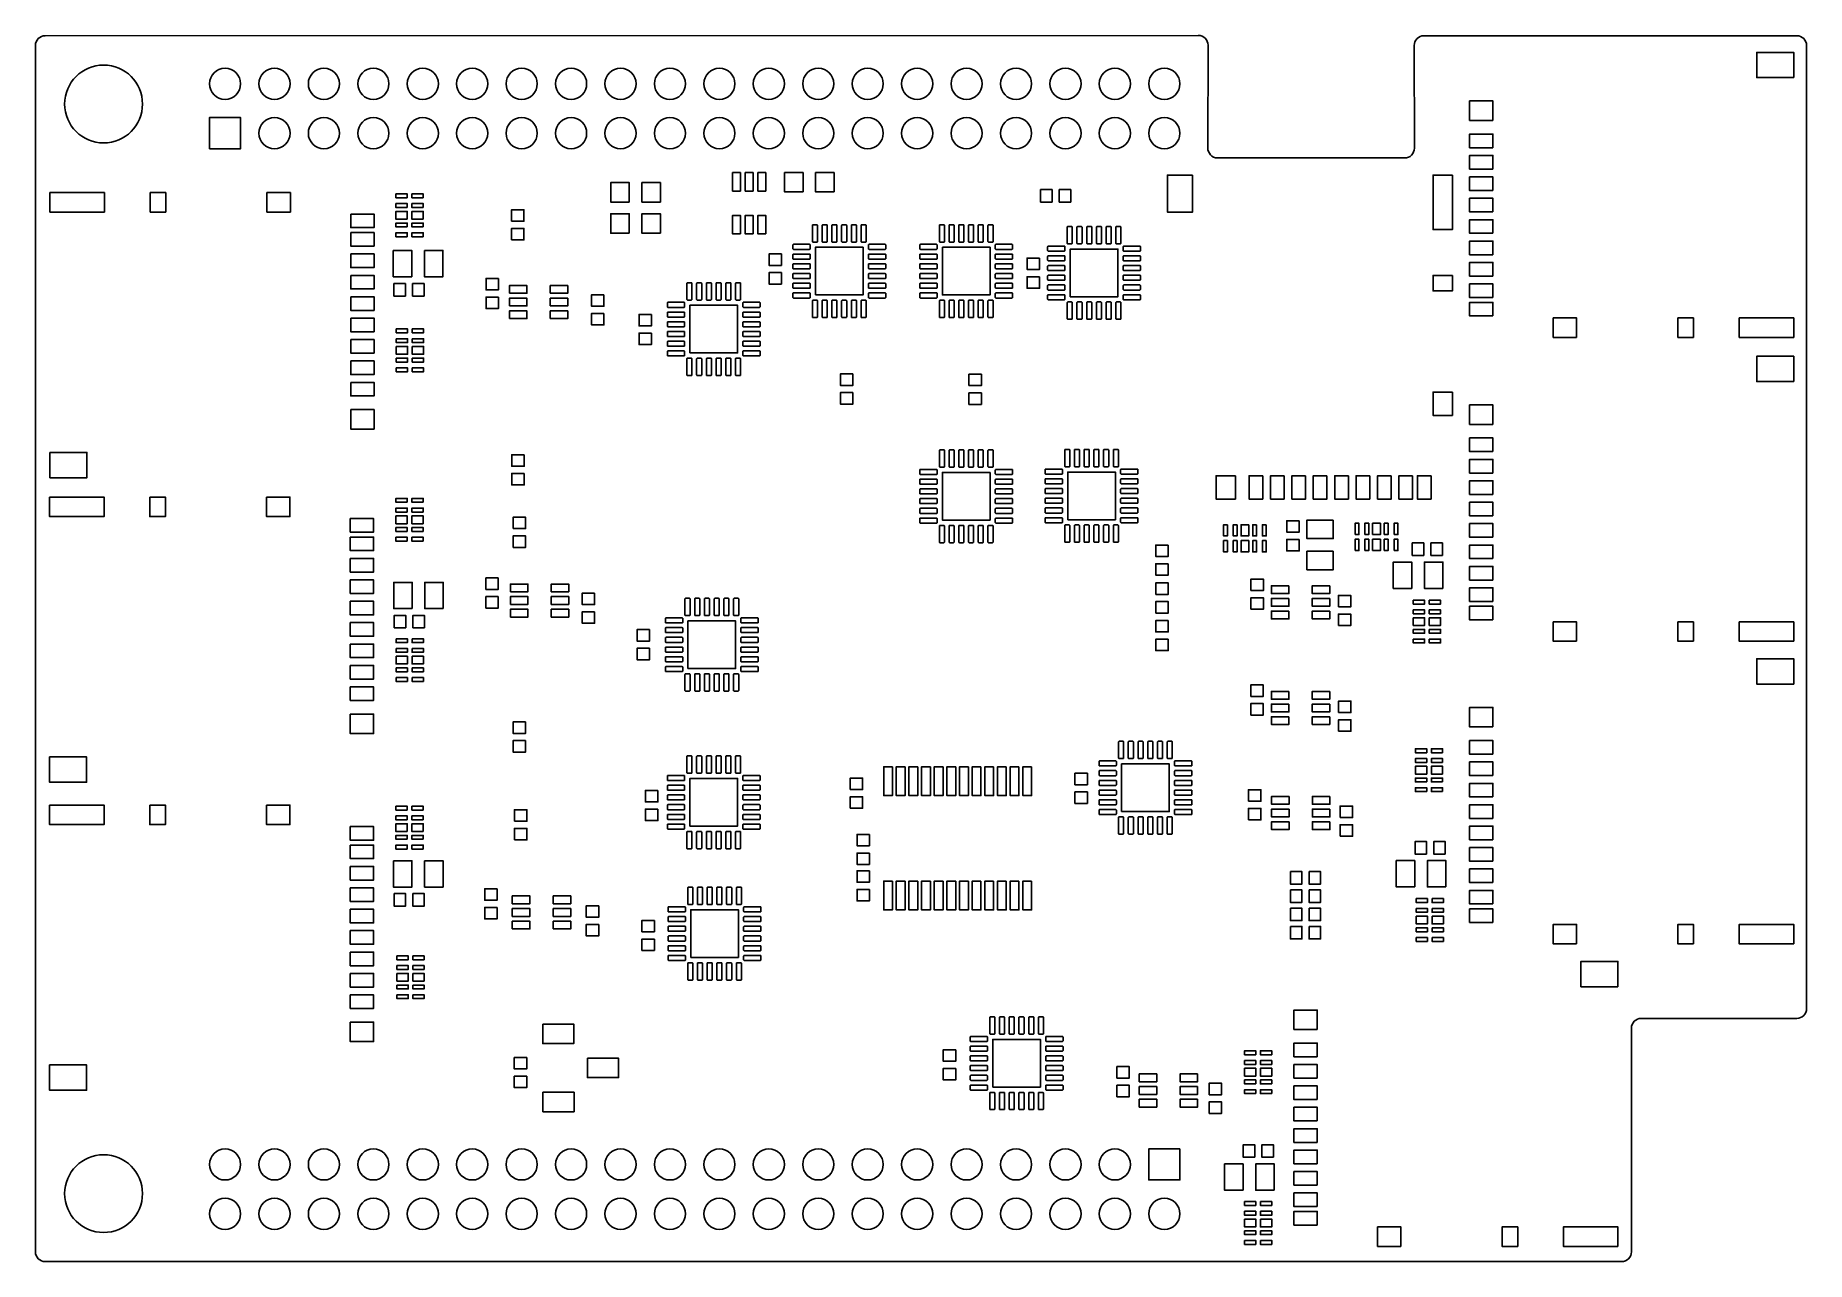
# Model space of a CAD drawing. Extents: x 0 to 91, y 0 to 63.
import ezdxf

# ---------------------------------------------------------------- set-up
doc = ezdxf.new("R2010")
doc.units = 0
doc.layers.add('BG_DESIGN_OUTLINE', color=1, linetype='CONTINUOUS')
doc.layers.add('PIN_TOP', color=80, linetype='CONTINUOUS')

msp = doc.modelspace()

# ---------------------------------------------------------------- linework, layer by layer
at = {"layer": 'BG_DESIGN_OUTLINE'}
msp.add_lwpolyline([(60.2461, 62.5243), (60.2293, 57.2563, 0.396223), (60.7277, 56.7261), (70.3449, 56.7261, 0.414684), (70.8449, 57.2269), (70.8365, 62.5053, -0.414684), (71.3365, 63.0061), (90.4977, 63.0061, -0.414214), (90.9977, 62.5061), (90.9977, 13.0061, -0.414214), (90.4977, 12.5061), (82.4977, 12.5061, 0.414214), (81.9977, 12.0061), (81.9977, 0.5061, -0.414214), (81.4977, 0.0061), (0.4977, 0.0061, -0.414214), (-0.0023, 0.5061), (-0.0023, 62.5061, -0.414214), (0.4977, 63.0061), (59.7459, 63.0259, -0.415288)], format="xyb", close=True, dxfattribs=at)
at = {"layer": 'PIN_TOP'}
for points in [[(90.335, 60.855), (88.435, 60.855), (88.435, 62.155), (90.335, 62.155)], [(74.885, 58.655), (73.685, 58.655), (73.685, 59.655), (74.885, 59.655)], [(8.94, 57.2), (8.94, 58.8), (10.54, 58.8), (10.54, 57.2)], [(74.885, 57.255), (73.685, 57.255), (73.685, 57.955), (74.885, 57.955)], [(74.885, 56.155), (73.685, 56.155), (73.685, 56.855), (74.885, 56.855)], [(36.22, 55.025), (35.82, 55.025), (35.82, 55.975), (36.22, 55.975)], [(36.87, 55.025), (36.47, 55.025), (36.47, 55.975), (36.87, 55.975)], [(37.52, 55.025), (37.12, 55.025), (37.12, 55.975), (37.52, 55.975)], [(39.435, 54.98), (38.485, 54.98), (38.485, 55.98), (39.435, 55.98)], [(41.035, 54.98), (40.085, 54.98), (40.085, 55.98), (41.035, 55.98)], [(59.455, 55.845), (59.455, 53.945), (58.155, 53.945), (58.155, 55.845)], [(72.805, 55.845), (72.805, 53.045), (71.805, 53.045), (71.805, 55.845)], [(74.885, 55.055), (73.685, 55.055), (73.685, 55.755), (74.885, 55.755)], [(0.745, 54.945), (3.545, 54.945), (3.545, 53.945), (0.745, 53.945)], [(5.895, 54.945), (6.695, 54.945), (6.695, 53.945), (5.895, 53.945)], [(11.895, 54.945), (13.095, 54.945), (13.095, 53.945), (11.895, 53.945)], [(19.1, 54.68), (18.52, 54.68), (18.52, 54.88), (19.1, 54.88)], [(19.92, 54.68), (19.34, 54.68), (19.34, 54.88), (19.92, 54.88)], [(30.505, 54.46), (29.555, 54.46), (29.555, 55.46), (30.505, 55.46)], [(32.105, 54.46), (31.155, 54.46), (31.155, 55.46), (32.105, 55.46)], [(52.235, 54.46), (51.645, 54.46), (51.645, 55.1), (52.235, 55.1)], [(53.195, 54.46), (52.605, 54.46), (52.605, 55.1), (53.195, 55.1)], [(74.885, 53.955), (73.685, 53.955), (73.685, 54.655), (74.885, 54.655)], [(16.195, 53.845), (17.395, 53.845), (17.395, 53.145), (16.195, 53.145)], [(19.1, 54.18), (18.52, 54.18), (18.52, 54.38), (19.1, 54.38)], [(19.1, 53.58), (18.52, 53.58), (18.52, 53.98), (19.1, 53.98)], [(19.92, 54.18), (19.34, 54.18), (19.34, 54.38), (19.92, 54.38)], [(19.92, 53.58), (19.34, 53.58), (19.34, 53.98), (19.92, 53.98)], [(24.46, 53.475), (24.46, 54.065), (25.1, 54.065), (25.1, 53.475)], [(30.505, 52.86), (29.555, 52.86), (29.555, 53.86), (30.505, 53.86)], [(32.105, 52.86), (31.155, 52.86), (31.155, 53.86), (32.105, 53.86)], [(36.22, 52.825), (35.82, 52.825), (35.82, 53.775), (36.22, 53.775)], [(36.87, 52.825), (36.47, 52.825), (36.47, 53.775), (36.87, 53.775)], [(37.52, 52.825), (37.12, 52.825), (37.12, 53.775), (37.52, 53.775)], [(16.195, 52.895), (17.395, 52.895), (17.395, 52.195), (16.195, 52.195)], [(19.1, 53.18), (18.52, 53.18), (18.52, 53.38), (19.1, 53.38)], [(19.1, 52.68), (18.52, 52.68), (18.52, 52.88), (19.1, 52.88)], [(19.92, 53.18), (19.34, 53.18), (19.34, 53.38), (19.92, 53.38)], [(19.92, 52.68), (19.34, 52.68), (19.34, 52.88), (19.92, 52.88)], [(24.46, 52.515), (24.46, 53.105), (25.1, 53.105), (25.1, 52.515)], [(74.885, 52.855), (73.685, 52.855), (73.685, 53.555), (74.885, 53.555)], [(18.385, 51.975), (19.335, 51.975), (19.335, 50.625), (18.385, 50.625)], [(19.985, 51.975), (20.935, 51.975), (20.935, 50.625), (19.985, 50.625)], [(40.075, 49.685), (40.075, 52.135), (42.525, 52.135), (42.525, 49.685)], [(46.595, 52.135), (49.045, 52.135), (49.045, 49.685), (46.595, 49.685)], [(53.165, 49.595), (53.165, 52.045), (55.615, 52.045), (55.615, 49.595)], [(74.885, 51.755), (73.685, 51.755), (73.685, 52.455), (74.885, 52.455)], [(16.195, 51.795), (17.395, 51.795), (17.395, 51.095), (16.195, 51.095)], [(38.33, 51.795), (38.33, 51.205), (37.69, 51.205), (37.69, 51.795)], [(51.59, 51.585), (51.59, 50.995), (50.95, 50.995), (50.95, 51.585)], [(74.885, 50.655), (73.685, 50.655), (73.685, 51.355), (74.885, 51.355)], [(16.195, 50.695), (17.395, 50.695), (17.395, 49.995), (16.195, 49.995)], [(18.415, 50.27), (19.005, 50.27), (19.005, 49.63), (18.415, 49.63)], [(19.375, 50.27), (19.965, 50.27), (19.965, 49.63), (19.375, 49.63)], [(23.79, 50.535), (23.79, 49.945), (23.15, 49.945), (23.15, 50.535)], [(24.35, 49.77), (24.35, 50.17), (25.25, 50.17), (25.25, 49.77)], [(26.45, 49.77), (26.45, 50.17), (27.35, 50.17), (27.35, 49.77)], [(38.33, 50.835), (38.33, 50.245), (37.69, 50.245), (37.69, 50.835)], [(51.59, 50.625), (51.59, 50.035), (50.95, 50.035), (50.95, 50.625)], [(72.805, 50.695), (72.805, 49.895), (71.805, 49.895), (71.805, 50.695)], [(74.885, 49.555), (73.685, 49.555), (73.685, 50.255), (74.885, 50.255)], [(16.195, 49.595), (17.395, 49.595), (17.395, 48.895), (16.195, 48.895)], [(23.79, 49.575), (23.79, 48.985), (23.15, 48.985), (23.15, 49.575)], [(24.35, 49.12), (24.35, 49.52), (25.25, 49.52), (25.25, 49.12)], [(26.45, 49.12), (26.45, 49.52), (27.35, 49.52), (27.35, 49.12)], [(29.21, 49.695), (29.21, 49.105), (28.57, 49.105), (28.57, 49.695)], [(33.625, 46.705), (33.625, 49.155), (36.075, 49.155), (36.075, 46.705)], [(74.885, 48.605), (73.685, 48.605), (73.685, 49.305), (74.885, 49.305)], [(16.195, 48.495), (17.395, 48.495), (17.395, 47.795), (16.195, 47.795)], [(24.35, 48.47), (24.35, 48.87), (25.25, 48.87), (25.25, 48.47)], [(26.45, 48.47), (26.45, 48.87), (27.35, 48.87), (27.35, 48.47)], [(29.21, 48.735), (29.21, 48.145), (28.57, 48.145), (28.57, 48.735)], [(31.65, 48.685), (31.65, 48.095), (31.01, 48.095), (31.01, 48.685)], [(79.185, 47.505), (77.985, 47.505), (77.985, 48.505), (79.185, 48.505)], [(85.185, 47.505), (84.385, 47.505), (84.385, 48.505), (85.185, 48.505)], [(90.335, 47.505), (87.535, 47.505), (87.535, 48.505), (90.335, 48.505)], [(16.195, 47.395), (17.395, 47.395), (17.395, 46.695), (16.195, 46.695)], [(18.54, 47.94), (19.12, 47.94), (19.12, 47.74), (18.54, 47.74)], [(18.54, 47.44), (19.12, 47.44), (19.12, 47.24), (18.54, 47.24)], [(19.36, 47.94), (19.94, 47.94), (19.94, 47.74), (19.36, 47.74)], [(19.36, 47.44), (19.94, 47.44), (19.94, 47.24), (19.36, 47.24)], [(31.65, 47.725), (31.65, 47.135), (31.01, 47.135), (31.01, 47.725)], [(18.54, 47.04), (19.12, 47.04), (19.12, 46.64), (18.54, 46.64)], [(18.54, 46.44), (19.12, 46.44), (19.12, 46.24), (18.54, 46.24)], [(19.36, 47.04), (19.94, 47.04), (19.94, 46.64), (19.36, 46.64)], [(19.36, 46.44), (19.94, 46.44), (19.94, 46.24), (19.36, 46.24)], [(90.335, 45.235), (88.435, 45.235), (88.435, 46.535), (90.335, 46.535)], [(16.195, 46.295), (17.395, 46.295), (17.395, 45.595), (16.195, 45.595)], [(18.54, 45.94), (19.12, 45.94), (19.12, 45.74), (18.54, 45.74)], [(19.36, 45.94), (19.94, 45.94), (19.94, 45.74), (19.36, 45.74)], [(42, 45.625), (42, 45.035), (41.36, 45.035), (41.36, 45.625)], [(47.96, 45.025), (47.96, 45.615), (48.6, 45.615), (48.6, 45.025)], [(16.195, 45.195), (17.395, 45.195), (17.395, 44.495), (16.195, 44.495)], [(42, 44.665), (42, 44.075), (41.36, 44.075), (41.36, 44.665)], [(47.96, 44.065), (47.96, 44.655), (48.6, 44.655), (48.6, 44.065)], [(72.805, 44.695), (72.805, 43.495), (71.805, 43.495), (71.805, 44.695)], [(16.195, 43.795), (17.395, 43.795), (17.395, 42.795), (16.195, 42.795)], [(74.885, 43.035), (73.685, 43.035), (73.685, 44.035), (74.885, 44.035)], [(74.885, 41.635), (73.685, 41.635), (73.685, 42.335), (74.885, 42.335)], [(0.745, 41.595), (2.645, 41.595), (2.645, 40.295), (0.745, 40.295)], [(25.11, 41.475), (25.11, 40.885), (24.47, 40.885), (24.47, 41.475)], [(74.885, 40.535), (73.685, 40.535), (73.685, 41.235), (74.885, 41.235)], [(25.11, 40.515), (25.11, 39.925), (24.47, 39.925), (24.47, 40.515)], [(49.045, 40.565), (49.045, 38.115), (46.595, 38.115), (46.595, 40.565)], [(53.035, 38.135), (53.035, 40.585), (55.485, 40.585), (55.485, 38.135)], [(61.655, 40.395), (61.655, 39.195), (60.655, 39.195), (60.655, 40.395)], [(63.055, 40.395), (63.055, 39.195), (62.355, 39.195), (62.355, 40.395)], [(64.155, 40.395), (64.155, 39.195), (63.455, 39.195), (63.455, 40.395)], [(65.255, 40.395), (65.255, 39.195), (64.555, 39.195), (64.555, 40.395)], [(66.355, 40.395), (66.355, 39.195), (65.655, 39.195), (65.655, 40.395)], [(67.455, 40.395), (67.455, 39.195), (66.755, 39.195), (66.755, 40.395)], [(68.555, 40.395), (68.555, 39.195), (67.855, 39.195), (67.855, 40.395)], [(69.655, 40.395), (69.655, 39.195), (68.955, 39.195), (68.955, 40.395)], [(70.755, 40.395), (70.755, 39.195), (70.055, 39.195), (70.055, 40.395)], [(71.705, 40.395), (71.705, 39.195), (71.005, 39.195), (71.005, 40.395)], [(74.885, 39.435), (73.685, 39.435), (73.685, 40.135), (74.885, 40.135)], [(0.725, 39.295), (3.525, 39.295), (3.525, 38.295), (0.725, 38.295)], [(5.875, 39.295), (6.675, 39.295), (6.675, 38.295), (5.875, 38.295)], [(11.875, 39.295), (13.075, 39.295), (13.075, 38.295), (11.875, 38.295)], [(19.1, 39.03), (18.52, 39.03), (18.52, 39.23), (19.1, 39.23)], [(19.92, 39.03), (19.34, 39.03), (19.34, 39.23), (19.92, 39.23)], [(19.1, 38.53), (18.52, 38.53), (18.52, 38.73), (19.1, 38.73)], [(19.1, 37.93), (18.52, 37.93), (18.52, 38.33), (19.1, 38.33)], [(19.92, 38.53), (19.34, 38.53), (19.34, 38.73), (19.92, 38.73)], [(19.92, 37.93), (19.34, 37.93), (19.34, 38.33), (19.92, 38.33)], [(24.54, 37.675), (24.54, 38.265), (25.18, 38.265), (25.18, 37.675)], [(74.885, 38.335), (73.685, 38.335), (73.685, 39.035), (74.885, 39.035)], [(16.175, 38.195), (17.375, 38.195), (17.375, 37.495), (16.175, 37.495)], [(19.1, 37.53), (18.52, 37.53), (18.52, 37.73), (19.1, 37.73)], [(19.92, 37.53), (19.34, 37.53), (19.34, 37.73), (19.92, 37.73)], [(61.24, 37.88), (61.24, 37.3), (61.04, 37.3), (61.04, 37.88)], [(61.74, 37.88), (61.74, 37.3), (61.54, 37.3), (61.54, 37.88)], [(62.34, 37.88), (62.34, 37.3), (61.94, 37.3), (61.94, 37.88)], [(62.74, 37.88), (62.74, 37.3), (62.54, 37.3), (62.54, 37.88)], [(63.24, 37.88), (63.24, 37.3), (63.04, 37.3), (63.04, 37.88)], [(64.93, 38.085), (64.93, 37.495), (64.29, 37.495), (64.29, 38.085)], [(66.675, 38.115), (66.675, 37.165), (65.325, 37.165), (65.325, 38.115)], [(67.8, 37.37), (67.8, 37.95), (68, 37.95), (68, 37.37)], [(68.3, 37.37), (68.3, 37.95), (68.5, 37.95), (68.5, 37.37)], [(68.7, 37.37), (68.7, 37.95), (69.1, 37.95), (69.1, 37.37)], [(69.3, 37.37), (69.3, 37.95), (69.5, 37.95), (69.5, 37.37)], [(69.8, 37.37), (69.8, 37.95), (70, 37.95), (70, 37.37)], [(74.885, 37.235), (73.685, 37.235), (73.685, 37.935), (74.885, 37.935)], [(16.175, 37.245), (17.375, 37.245), (17.375, 36.545), (16.175, 36.545)], [(19.1, 37.03), (18.52, 37.03), (18.52, 37.23), (19.1, 37.23)], [(19.92, 37.03), (19.34, 37.03), (19.34, 37.23), (19.92, 37.23)], [(24.54, 36.715), (24.54, 37.305), (25.18, 37.305), (25.18, 36.715)], [(58.2, 36.835), (58.2, 36.245), (57.56, 36.245), (57.56, 36.835)], [(61.24, 37.06), (61.24, 36.48), (61.04, 36.48), (61.04, 37.06)], [(61.74, 37.06), (61.74, 36.48), (61.54, 36.48), (61.54, 37.06)], [(62.34, 37.06), (62.34, 36.48), (61.94, 36.48), (61.94, 37.06)], [(62.74, 37.06), (62.74, 36.48), (62.54, 36.48), (62.54, 37.06)], [(63.24, 37.06), (63.24, 36.48), (63.04, 36.48), (63.04, 37.06)], [(64.93, 37.125), (64.93, 36.535), (64.29, 36.535), (64.29, 37.125)], [(66.675, 36.515), (66.675, 35.565), (65.325, 35.565), (65.325, 36.515)], [(67.8, 36.55), (67.8, 37.13), (68, 37.13), (68, 36.55)], [(68.3, 36.55), (68.3, 37.13), (68.5, 37.13), (68.5, 36.55)], [(68.7, 36.55), (68.7, 37.13), (69.1, 37.13), (69.1, 36.55)], [(69.3, 36.55), (69.3, 37.13), (69.5, 37.13), (69.5, 36.55)], [(69.8, 36.55), (69.8, 37.13), (70, 37.13), (70, 36.55)], [(71.325, 36.3), (70.735, 36.3), (70.735, 36.94), (71.325, 36.94)], [(72.285, 36.3), (71.695, 36.3), (71.695, 36.94), (72.285, 36.94)], [(74.885, 36.135), (73.685, 36.135), (73.685, 36.835), (74.885, 36.835)], [(16.175, 36.145), (17.375, 36.145), (17.375, 35.445), (16.175, 35.445)], [(58.2, 35.875), (58.2, 35.285), (57.56, 35.285), (57.56, 35.875)], [(70.715, 34.605), (69.765, 34.605), (69.765, 35.955), (70.715, 35.955)], [(72.315, 34.605), (71.365, 34.605), (71.365, 35.955), (72.315, 35.955)], [(74.885, 35.035), (73.685, 35.035), (73.685, 35.735), (74.885, 35.735)], [(16.175, 35.045), (17.375, 35.045), (17.375, 34.345), (16.175, 34.345)], [(19.355, 33.565), (18.405, 33.565), (18.405, 34.915), (19.355, 34.915)], [(20.955, 33.565), (20.005, 33.565), (20.005, 34.915), (20.955, 34.915)], [(23.78, 35.145), (23.78, 34.555), (23.14, 34.555), (23.14, 35.145)], [(24.4, 34.43), (24.4, 34.83), (25.3, 34.83), (25.3, 34.43)], [(26.5, 34.43), (26.5, 34.83), (27.4, 34.83), (27.4, 34.43)], [(57.56, 34.295), (57.56, 34.885), (58.2, 34.885), (58.2, 34.295)], [(62.45, 34.495), (62.45, 35.085), (63.09, 35.085), (63.09, 34.495)], [(64.4, 34.74), (64.4, 34.34), (63.5, 34.34), (63.5, 34.74)], [(66.5, 34.74), (66.5, 34.34), (65.6, 34.34), (65.6, 34.74)], [(74.885, 33.935), (73.685, 33.935), (73.685, 34.635), (74.885, 34.635)], [(16.175, 33.945), (17.375, 33.945), (17.375, 33.245), (16.175, 33.245)], [(23.78, 34.185), (23.78, 33.595), (23.14, 33.595), (23.14, 34.185)], [(24.4, 33.78), (24.4, 34.18), (25.3, 34.18), (25.3, 33.78)], [(26.5, 33.78), (26.5, 34.18), (27.4, 34.18), (27.4, 33.78)], [(28.73, 34.365), (28.73, 33.775), (28.09, 33.775), (28.09, 34.365)], [(57.56, 33.335), (57.56, 33.925), (58.2, 33.925), (58.2, 33.335)], [(62.45, 33.535), (62.45, 34.125), (63.09, 34.125), (63.09, 33.535)], [(64.4, 34.09), (64.4, 33.69), (63.5, 33.69), (63.5, 34.09)], [(66.5, 34.09), (66.5, 33.69), (65.6, 33.69), (65.6, 34.09)], [(66.94, 33.655), (66.94, 34.245), (67.58, 34.245), (67.58, 33.655)], [(70.79, 34), (71.37, 34), (71.37, 33.8), (70.79, 33.8)], [(71.61, 34), (72.19, 34), (72.19, 33.8), (71.61, 33.8)], [(74.885, 32.985), (73.685, 32.985), (73.685, 33.685), (74.885, 33.685)], [(16.175, 32.845), (17.375, 32.845), (17.375, 32.145), (16.175, 32.145)], [(19.025, 32.58), (18.435, 32.58), (18.435, 33.22), (19.025, 33.22)], [(19.985, 32.58), (19.395, 32.58), (19.395, 33.22), (19.985, 33.22)], [(24.4, 33.13), (24.4, 33.53), (25.3, 33.53), (25.3, 33.13)], [(26.5, 33.13), (26.5, 33.53), (27.4, 33.53), (27.4, 33.13)], [(28.73, 33.405), (28.73, 32.815), (28.09, 32.815), (28.09, 33.405)], [(33.525, 30.485), (33.525, 32.935), (35.975, 32.935), (35.975, 30.485)], [(58.2, 32.955), (58.2, 32.365), (57.56, 32.365), (57.56, 32.955)], [(64.4, 33.44), (64.4, 33.04), (63.5, 33.04), (63.5, 33.44)], [(66.5, 33.44), (66.5, 33.04), (65.6, 33.04), (65.6, 33.44)], [(66.94, 32.695), (66.94, 33.285), (67.58, 33.285), (67.58, 32.695)], [(70.79, 33.5), (71.37, 33.5), (71.37, 33.3), (70.79, 33.3)], [(70.79, 33.1), (71.37, 33.1), (71.37, 32.7), (70.79, 32.7)], [(71.61, 33.5), (72.19, 33.5), (72.19, 33.3), (71.61, 33.3)], [(71.61, 33.1), (72.19, 33.1), (72.19, 32.7), (71.61, 32.7)], [(79.185, 31.885), (77.985, 31.885), (77.985, 32.885), (79.185, 32.885)], [(85.185, 31.885), (84.385, 31.885), (84.385, 32.885), (85.185, 32.885)], [(90.335, 31.885), (87.535, 31.885), (87.535, 32.885), (90.335, 32.885)], [(18.53, 32.02), (19.11, 32.02), (19.11, 31.82), (18.53, 31.82)], [(19.35, 32.02), (19.93, 32.02), (19.93, 31.82), (19.35, 31.82)], [(31.55, 32.485), (31.55, 31.895), (30.91, 31.895), (30.91, 32.485)], [(58.2, 31.995), (58.2, 31.405), (57.56, 31.405), (57.56, 31.995)], [(70.79, 32.5), (71.37, 32.5), (71.37, 32.3), (70.79, 32.3)], [(70.79, 32), (71.37, 32), (71.37, 31.8), (70.79, 31.8)], [(71.61, 32.5), (72.19, 32.5), (72.19, 32.3), (71.61, 32.3)], [(71.61, 32), (72.19, 32), (72.19, 31.8), (71.61, 31.8)], [(16.175, 31.745), (17.375, 31.745), (17.375, 31.045), (16.175, 31.045)], [(18.53, 31.52), (19.11, 31.52), (19.11, 31.32), (18.53, 31.32)], [(18.53, 31.12), (19.11, 31.12), (19.11, 30.72), (18.53, 30.72)], [(19.35, 31.52), (19.93, 31.52), (19.93, 31.32), (19.35, 31.32)], [(19.35, 31.12), (19.93, 31.12), (19.93, 30.72), (19.35, 30.72)], [(31.55, 31.525), (31.55, 30.935), (30.91, 30.935), (30.91, 31.525)], [(90.335, 29.685), (88.435, 29.685), (88.435, 30.985), (90.335, 30.985)], [(16.175, 30.645), (17.375, 30.645), (17.375, 29.945), (16.175, 29.945)], [(18.53, 30.52), (19.11, 30.52), (19.11, 30.32), (18.53, 30.32)], [(19.35, 30.52), (19.93, 30.52), (19.93, 30.32), (19.35, 30.32)], [(16.175, 29.545), (17.375, 29.545), (17.375, 28.845), (16.175, 28.845)], [(18.53, 30.02), (19.11, 30.02), (19.11, 29.82), (18.53, 29.82)], [(19.35, 30.02), (19.93, 30.02), (19.93, 29.82), (19.35, 29.82)], [(62.44, 29.055), (62.44, 29.645), (63.08, 29.645), (63.08, 29.055)], [(64.4, 29.31), (64.4, 28.91), (63.5, 28.91), (63.5, 29.31)], [(66.5, 29.31), (66.5, 28.91), (65.6, 28.91), (65.6, 29.31)], [(62.44, 28.095), (62.44, 28.685), (63.08, 28.685), (63.08, 28.095)], [(64.4, 28.66), (64.4, 28.26), (63.5, 28.26), (63.5, 28.66)], [(66.5, 28.66), (66.5, 28.26), (65.6, 28.26), (65.6, 28.66)], [(66.95, 28.225), (66.95, 28.815), (67.59, 28.815), (67.59, 28.225)], [(74.885, 27.485), (73.685, 27.485), (73.685, 28.485), (74.885, 28.485)], [(16.175, 28.145), (17.375, 28.145), (17.375, 27.145), (16.175, 27.145)], [(25.18, 27.745), (25.18, 27.155), (24.54, 27.155), (24.54, 27.745)], [(64.4, 28.01), (64.4, 27.61), (63.5, 27.61), (63.5, 28.01)], [(66.5, 28.01), (66.5, 27.61), (65.6, 27.61), (65.6, 28.01)], [(66.95, 27.265), (66.95, 27.855), (67.59, 27.855), (67.59, 27.265)], [(25.18, 26.785), (25.18, 26.195), (24.54, 26.195), (24.54, 26.785)], [(74.885, 26.085), (73.685, 26.085), (73.685, 26.785), (74.885, 26.785)], [(0.725, 25.945), (2.625, 25.945), (2.625, 24.645), (0.725, 24.645)], [(55.805, 23.135), (55.805, 25.585), (58.255, 25.585), (58.255, 23.135)], [(71.48, 26.16), (70.9, 26.16), (70.9, 26.36), (71.48, 26.36)], [(71.48, 25.66), (70.9, 25.66), (70.9, 25.86), (71.48, 25.86)], [(72.3, 26.16), (71.72, 26.16), (71.72, 26.36), (72.3, 26.36)], [(72.3, 25.66), (71.72, 25.66), (71.72, 25.86), (72.3, 25.86)], [(74.885, 24.985), (73.685, 24.985), (73.685, 25.685), (74.885, 25.685)], [(33.625, 22.385), (33.625, 24.835), (36.075, 24.835), (36.075, 22.385)], [(41.86, 24.265), (41.86, 24.855), (42.5, 24.855), (42.5, 24.265)], [(44.03, 25.4355), (44.03, 23.9605), (43.58, 23.9605), (43.58, 25.4355)], [(44.68, 25.4355), (44.68, 23.9605), (44.23, 23.9605), (44.23, 25.4355)], [(45.33, 25.4355), (45.33, 23.9605), (44.88, 23.9605), (44.88, 25.4355)], [(45.98, 25.4355), (45.98, 23.9605), (45.53, 23.9605), (45.53, 25.4355)], [(46.63, 25.4355), (46.63, 23.9605), (46.18, 23.9605), (46.18, 25.4355)], [(47.28, 25.4355), (47.28, 23.9605), (46.83, 23.9605), (46.83, 25.4355)], [(47.93, 25.4355), (47.93, 23.9605), (47.48, 23.9605), (47.48, 25.4355)], [(48.58, 25.4355), (48.58, 23.9605), (48.13, 23.9605), (48.13, 25.4355)], [(49.23, 25.4355), (49.23, 23.9605), (48.78, 23.9605), (48.78, 25.4355)], [(49.88, 25.4355), (49.88, 23.9605), (49.43, 23.9605), (49.43, 25.4355)], [(50.53, 25.4355), (50.53, 23.9605), (50.08, 23.9605), (50.08, 25.4355)], [(51.18, 25.4355), (51.18, 23.9605), (50.73, 23.9605), (50.73, 25.4355)], [(54.05, 25.105), (54.05, 24.515), (53.41, 24.515), (53.41, 25.105)], [(71.48, 25.06), (70.9, 25.06), (70.9, 25.46), (71.48, 25.46)], [(71.48, 24.66), (70.9, 24.66), (70.9, 24.86), (71.48, 24.86)], [(72.3, 25.06), (71.72, 25.06), (71.72, 25.46), (72.3, 25.46)], [(72.3, 24.66), (71.72, 24.66), (71.72, 24.86), (72.3, 24.86)], [(74.885, 23.885), (73.685, 23.885), (73.685, 24.585), (74.885, 24.585)], [(31.98, 24.225), (31.98, 23.635), (31.34, 23.635), (31.34, 24.225)], [(41.86, 23.305), (41.86, 23.895), (42.5, 23.895), (42.5, 23.305)], [(54.05, 24.145), (54.05, 23.555), (53.41, 23.555), (53.41, 24.145)], [(62.32, 23.665), (62.32, 24.255), (62.96, 24.255), (62.96, 23.665)], [(64.41, 23.91), (64.41, 23.51), (63.51, 23.51), (63.51, 23.91)], [(66.51, 23.91), (66.51, 23.51), (65.61, 23.51), (65.61, 23.91)], [(71.48, 24.16), (70.9, 24.16), (70.9, 24.36), (71.48, 24.36)], [(72.3, 24.16), (71.72, 24.16), (71.72, 24.36), (72.3, 24.36)], [(0.725, 23.465), (3.525, 23.465), (3.525, 22.465), (0.725, 22.465)], [(5.875, 23.465), (6.675, 23.465), (6.675, 22.465), (5.875, 22.465)], [(11.875, 23.465), (13.075, 23.465), (13.075, 22.465), (11.875, 22.465)], [(19.1, 23.21), (18.52, 23.21), (18.52, 23.41), (19.1, 23.41)], [(19.1, 22.71), (18.52, 22.71), (18.52, 22.91), (19.1, 22.91)], [(19.92, 23.21), (19.34, 23.21), (19.34, 23.41), (19.92, 23.41)], [(19.92, 22.71), (19.34, 22.71), (19.34, 22.91), (19.92, 22.91)], [(24.61, 22.635), (24.61, 23.225), (25.25, 23.225), (25.25, 22.635)], [(31.98, 23.265), (31.98, 22.675), (31.34, 22.675), (31.34, 23.265)], [(62.32, 22.705), (62.32, 23.295), (62.96, 23.295), (62.96, 22.705)], [(64.41, 23.26), (64.41, 22.86), (63.51, 22.86), (63.51, 23.26)], [(66.51, 23.26), (66.51, 22.86), (65.61, 22.86), (65.61, 23.26)], [(67.03, 22.825), (67.03, 23.415), (67.67, 23.415), (67.67, 22.825)], [(74.885, 22.785), (73.685, 22.785), (73.685, 23.485), (74.885, 23.485)], [(16.175, 22.365), (17.375, 22.365), (17.375, 21.665), (16.175, 21.665)], [(19.1, 22.11), (18.52, 22.11), (18.52, 22.51), (19.1, 22.51)], [(19.1, 21.71), (18.52, 21.71), (18.52, 21.91), (19.1, 21.91)], [(19.92, 22.11), (19.34, 22.11), (19.34, 22.51), (19.92, 22.51)], [(19.92, 21.71), (19.34, 21.71), (19.34, 21.91), (19.92, 21.91)], [(24.61, 21.675), (24.61, 22.265), (25.25, 22.265), (25.25, 21.675)], [(42.85, 21.965), (42.85, 21.375), (42.21, 21.375), (42.21, 21.965)], [(64.41, 22.61), (64.41, 22.21), (63.51, 22.21), (63.51, 22.61)], [(66.51, 22.61), (66.51, 22.21), (65.61, 22.21), (65.61, 22.61)], [(67.03, 21.865), (67.03, 22.455), (67.67, 22.455), (67.67, 21.865)], [(74.885, 21.685), (73.685, 21.685), (73.685, 22.385), (74.885, 22.385)], [(16.175, 21.415), (17.375, 21.415), (17.375, 20.715), (16.175, 20.715)], [(19.1, 21.21), (18.52, 21.21), (18.52, 21.41), (19.1, 21.41)], [(19.92, 21.21), (19.34, 21.21), (19.34, 21.41), (19.92, 21.41)], [(42.85, 21.005), (42.85, 20.415), (42.21, 20.415), (42.21, 21.005)], [(71.475, 20.95), (70.885, 20.95), (70.885, 21.59), (71.475, 21.59)], [(72.435, 20.95), (71.845, 20.95), (71.845, 21.59), (72.435, 21.59)], [(74.885, 20.585), (73.685, 20.585), (73.685, 21.285), (74.885, 21.285)], [(16.175, 20.315), (17.375, 20.315), (17.375, 19.615), (16.175, 19.615)], [(18.395, 20.605), (19.345, 20.605), (19.345, 19.255), (18.395, 19.255)], [(19.995, 20.605), (20.945, 20.605), (20.945, 19.255), (19.995, 19.255)], [(42.85, 20.095), (42.85, 19.505), (42.21, 19.505), (42.21, 20.095)], [(64.475, 20.05), (65.065, 20.05), (65.065, 19.41), (64.475, 19.41)], [(65.435, 20.05), (66.025, 20.05), (66.025, 19.41), (65.435, 19.41)], [(70.865, 19.265), (69.915, 19.265), (69.915, 20.615), (70.865, 20.615)], [(72.465, 19.265), (71.515, 19.265), (71.515, 20.615), (72.465, 20.615)], [(74.885, 19.485), (73.685, 19.485), (73.685, 20.185), (74.885, 20.185)], [(16.175, 19.215), (17.375, 19.215), (17.375, 18.515), (16.175, 18.515)], [(23.72, 19.165), (23.72, 18.575), (23.08, 18.575), (23.08, 19.165)], [(42.85, 19.135), (42.85, 18.545), (42.21, 18.545), (42.21, 19.135)], [(44.03, 19.5595), (44.03, 18.0845), (43.58, 18.0845), (43.58, 19.5595)], [(44.68, 19.5595), (44.68, 18.0845), (44.23, 18.0845), (44.23, 19.5595)], [(45.33, 19.5595), (45.33, 18.0845), (44.88, 18.0845), (44.88, 19.5595)], [(45.98, 19.5595), (45.98, 18.0845), (45.53, 18.0845), (45.53, 19.5595)], [(46.63, 19.5595), (46.63, 18.0845), (46.18, 18.0845), (46.18, 19.5595)], [(47.28, 19.5595), (47.28, 18.0845), (46.83, 18.0845), (46.83, 19.5595)], [(47.93, 19.5595), (47.93, 18.0845), (47.48, 18.0845), (47.48, 19.5595)], [(48.58, 19.5595), (48.58, 18.0845), (48.13, 18.0845), (48.13, 19.5595)], [(49.23, 19.5595), (49.23, 18.0845), (48.78, 18.0845), (48.78, 19.5595)], [(49.88, 19.5595), (49.88, 18.0845), (49.43, 18.0845), (49.43, 19.5595)], [(50.53, 19.5595), (50.53, 18.0845), (50.08, 18.0845), (50.08, 19.5595)], [(51.18, 19.5595), (51.18, 18.0845), (50.73, 18.0845), (50.73, 19.5595)], [(18.425, 18.92), (19.015, 18.92), (19.015, 18.28), (18.425, 18.28)], [(19.385, 18.92), (19.975, 18.92), (19.975, 18.28), (19.385, 18.28)], [(23.72, 18.205), (23.72, 17.615), (23.08, 17.615), (23.08, 18.205)], [(24.5, 18.4), (24.5, 18.8), (25.4, 18.8), (25.4, 18.4)], [(26.6, 18.4), (26.6, 18.8), (27.5, 18.8), (27.5, 18.4)], [(28.94, 18.295), (28.94, 17.705), (28.3, 17.705), (28.3, 18.295)], [(64.475, 19.11), (65.065, 19.11), (65.065, 18.47), (64.475, 18.47)], [(65.435, 19.11), (66.025, 19.11), (66.025, 18.47), (65.435, 18.47)], [(70.94, 18.66), (71.52, 18.66), (71.52, 18.46), (70.94, 18.46)], [(71.76, 18.66), (72.34, 18.66), (72.34, 18.46), (71.76, 18.46)], [(74.885, 18.385), (73.685, 18.385), (73.685, 19.085), (74.885, 19.085)], [(16.175, 18.115), (17.375, 18.115), (17.375, 17.415), (16.175, 17.415)], [(24.5, 17.75), (24.5, 18.15), (25.4, 18.15), (25.4, 17.75)], [(24.5, 17.1), (24.5, 17.5), (25.4, 17.5), (25.4, 17.1)], [(26.6, 17.75), (26.6, 18.15), (27.5, 18.15), (27.5, 17.75)], [(26.6, 17.1), (26.6, 17.5), (27.5, 17.5), (27.5, 17.1)], [(28.94, 17.335), (28.94, 16.745), (28.3, 16.745), (28.3, 17.335)], [(31.8, 17.545), (31.8, 16.955), (31.16, 16.955), (31.16, 17.545)], [(33.665, 15.635), (33.665, 18.085), (36.115, 18.085), (36.115, 15.635)], [(64.475, 18.17), (65.065, 18.17), (65.065, 17.53), (64.475, 17.53)], [(65.435, 18.17), (66.025, 18.17), (66.025, 17.53), (65.435, 17.53)], [(70.94, 18.16), (71.52, 18.16), (71.52, 17.96), (70.94, 17.96)], [(70.94, 17.76), (71.52, 17.76), (71.52, 17.36), (70.94, 17.36)], [(71.76, 18.16), (72.34, 18.16), (72.34, 17.96), (71.76, 17.96)], [(71.76, 17.76), (72.34, 17.76), (72.34, 17.36), (71.76, 17.36)], [(74.885, 17.435), (73.685, 17.435), (73.685, 18.135), (74.885, 18.135)], [(79.185, 16.335), (77.985, 16.335), (77.985, 17.335), (79.185, 17.335)], [(85.185, 16.335), (84.385, 16.335), (84.385, 17.335), (85.185, 17.335)], [(90.335, 16.335), (87.535, 16.335), (87.535, 17.335), (90.335, 17.335)], [(16.175, 17.015), (17.375, 17.015), (17.375, 16.315), (16.175, 16.315)], [(31.8, 16.585), (31.8, 15.995), (31.16, 15.995), (31.16, 16.585)], [(64.475, 17.23), (65.065, 17.23), (65.065, 16.59), (64.475, 16.59)], [(65.435, 17.23), (66.025, 17.23), (66.025, 16.59), (65.435, 16.59)], [(70.94, 17.16), (71.52, 17.16), (71.52, 16.96), (70.94, 16.96)], [(70.94, 16.66), (71.52, 16.66), (71.52, 16.46), (70.94, 16.46)], [(71.76, 17.16), (72.34, 17.16), (72.34, 16.96), (71.76, 16.96)], [(71.76, 16.66), (72.34, 16.66), (72.34, 16.46), (71.76, 16.46)], [(16.175, 15.915), (17.375, 15.915), (17.375, 15.215), (16.175, 15.215)], [(18.57, 15.72), (19.15, 15.72), (19.15, 15.52), (18.57, 15.52)], [(19.39, 15.72), (19.97, 15.72), (19.97, 15.52), (19.39, 15.52)], [(16.175, 14.815), (17.375, 14.815), (17.375, 14.115), (16.175, 14.115)], [(18.57, 15.22), (19.15, 15.22), (19.15, 15.02), (18.57, 15.02)], [(18.57, 14.82), (19.15, 14.82), (19.15, 14.42), (18.57, 14.42)], [(19.39, 15.22), (19.97, 15.22), (19.97, 15.02), (19.39, 15.02)], [(19.39, 14.82), (19.97, 14.82), (19.97, 14.42), (19.39, 14.42)], [(81.305, 14.135), (79.405, 14.135), (79.405, 15.435), (81.305, 15.435)], [(16.175, 13.715), (17.375, 13.715), (17.375, 13.015), (16.175, 13.015)], [(18.57, 14.22), (19.15, 14.22), (19.15, 14.02), (18.57, 14.02)], [(18.57, 13.72), (19.15, 13.72), (19.15, 13.52), (18.57, 13.52)], [(19.39, 14.22), (19.97, 14.22), (19.97, 14.02), (19.39, 14.02)], [(19.39, 13.72), (19.97, 13.72), (19.97, 13.52), (19.39, 13.52)], [(65.855, 11.935), (64.655, 11.935), (64.655, 12.935), (65.855, 12.935)], [(16.175, 12.315), (17.375, 12.315), (17.375, 11.315), (16.175, 11.315)], [(26.06, 12.21), (27.66, 12.21), (27.66, 11.21), (26.06, 11.21)], [(49.185, 8.975), (49.185, 11.425), (51.635, 11.425), (51.635, 8.975)], [(65.855, 10.535), (64.655, 10.535), (64.655, 11.235), (65.855, 11.235)], [(0.725, 10.115), (2.625, 10.115), (2.625, 8.815), (0.725, 8.815)], [(25.24, 10.495), (25.24, 9.905), (24.6, 9.905), (24.6, 10.495)], [(28.36, 10.46), (29.96, 10.46), (29.96, 9.46), (28.36, 9.46)], [(47.28, 10.895), (47.28, 10.305), (46.64, 10.305), (46.64, 10.895)], [(55.56, 9.435), (55.56, 10.025), (56.2, 10.025), (56.2, 9.435)], [(62.7, 10.64), (62.12, 10.64), (62.12, 10.84), (62.7, 10.84)], [(62.7, 10.14), (62.12, 10.14), (62.12, 10.34), (62.7, 10.34)], [(63.52, 10.64), (62.94, 10.64), (62.94, 10.84), (63.52, 10.84)], [(63.52, 10.14), (62.94, 10.14), (62.94, 10.34), (63.52, 10.34)], [(65.855, 9.435), (64.655, 9.435), (64.655, 10.135), (65.855, 10.135)], [(25.24, 9.535), (25.24, 8.945), (24.6, 8.945), (24.6, 9.535)], [(47.28, 9.935), (47.28, 9.345), (46.64, 9.345), (46.64, 9.935)], [(57.61, 9.65), (57.61, 9.25), (56.71, 9.25), (56.71, 9.65)], [(59.71, 9.65), (59.71, 9.25), (58.81, 9.25), (58.81, 9.65)], [(60.3, 8.585), (60.3, 9.175), (60.94, 9.175), (60.94, 8.585)], [(62.7, 9.54), (62.12, 9.54), (62.12, 9.94), (62.7, 9.94)], [(62.7, 9.14), (62.12, 9.14), (62.12, 9.34), (62.7, 9.34)], [(63.52, 9.54), (62.94, 9.54), (62.94, 9.94), (63.52, 9.94)], [(63.52, 9.14), (62.94, 9.14), (62.94, 9.34), (63.52, 9.34)], [(26.07, 8.71), (27.67, 8.71), (27.67, 7.71), (26.07, 7.71)], [(55.56, 8.475), (55.56, 9.065), (56.2, 9.065), (56.2, 8.475)], [(57.61, 9), (57.61, 8.6), (56.71, 8.6), (56.71, 9)], [(57.61, 8.35), (57.61, 7.95), (56.71, 7.95), (56.71, 8.35)], [(59.71, 9), (59.71, 8.6), (58.81, 8.6), (58.81, 9)], [(59.71, 8.35), (59.71, 7.95), (58.81, 7.95), (58.81, 8.35)], [(60.3, 7.625), (60.3, 8.215), (60.94, 8.215), (60.94, 7.625)], [(62.7, 8.64), (62.12, 8.64), (62.12, 8.84), (62.7, 8.84)], [(63.52, 8.64), (62.94, 8.64), (62.94, 8.84), (63.52, 8.84)], [(65.855, 8.335), (64.655, 8.335), (64.655, 9.035), (65.855, 9.035)], [(65.855, 7.235), (64.655, 7.235), (64.655, 7.935), (65.855, 7.935)], [(65.855, 6.135), (64.655, 6.135), (64.655, 6.835), (65.855, 6.835)], [(58.8, 5.8), (58.8, 4.2), (57.2, 4.2), (57.2, 5.8)], [(62.645, 5.37), (62.055, 5.37), (62.055, 6.01), (62.645, 6.01)], [(63.605, 5.37), (63.015, 5.37), (63.015, 6.01), (63.605, 6.01)], [(65.855, 5.035), (64.655, 5.035), (64.655, 5.735), (65.855, 5.735)], [(62.045, 3.675), (61.095, 3.675), (61.095, 5.025), (62.045, 5.025)], [(63.645, 3.675), (62.695, 3.675), (62.695, 5.025), (63.645, 5.025)], [(65.855, 3.935), (64.655, 3.935), (64.655, 4.635), (65.855, 4.635)], [(62.12, 3.09), (62.7, 3.09), (62.7, 2.89), (62.12, 2.89)], [(62.94, 3.09), (63.52, 3.09), (63.52, 2.89), (62.94, 2.89)], [(65.855, 2.835), (64.655, 2.835), (64.655, 3.535), (65.855, 3.535)], [(62.12, 2.59), (62.7, 2.59), (62.7, 2.39), (62.12, 2.39)], [(62.12, 2.19), (62.7, 2.19), (62.7, 1.79), (62.12, 1.79)], [(62.94, 2.59), (63.52, 2.59), (63.52, 2.39), (62.94, 2.39)], [(62.94, 2.19), (63.52, 2.19), (63.52, 1.79), (62.94, 1.79)], [(65.855, 1.885), (64.655, 1.885), (64.655, 2.585), (65.855, 2.585)], [(62.12, 1.59), (62.7, 1.59), (62.7, 1.39), (62.12, 1.39)], [(62.12, 1.09), (62.7, 1.09), (62.7, 0.89), (62.12, 0.89)], [(62.94, 1.59), (63.52, 1.59), (63.52, 1.39), (62.94, 1.39)], [(62.94, 1.09), (63.52, 1.09), (63.52, 0.89), (62.94, 0.89)], [(70.155, 0.785), (68.955, 0.785), (68.955, 1.785), (70.155, 1.785)], [(76.155, 0.785), (75.355, 0.785), (75.355, 1.785), (76.155, 1.785)], [(81.305, 0.785), (78.505, 0.785), (78.505, 1.785), (81.305, 1.785)]]:
    msp.add_lwpolyline(points, close=True, dxfattribs=at)
for points in [[(39.92, 52.4375), (39.92, 53.2625, -0.415385), (39.9525, 53.295), (40.1475, 53.295, -0.415385), (40.18, 53.2625), (40.18, 52.4375, -0.415385), (40.1475, 52.405), (39.9525, 52.405, -0.415385)], [(40.42, 52.4375), (40.42, 53.2625, -0.415385), (40.4525, 53.295), (40.6475, 53.295, -0.415385), (40.68, 53.2625), (40.68, 52.4375, -0.415385), (40.6475, 52.405), (40.4525, 52.405, -0.415385)], [(40.92, 52.4375), (40.92, 53.2625, -0.415385), (40.9525, 53.295), (41.1475, 53.295, -0.415385), (41.18, 53.2625), (41.18, 52.4375, -0.415385), (41.1475, 52.405), (40.9525, 52.405, -0.415385)], [(41.42, 52.4375), (41.42, 53.2625, -0.415385), (41.4525, 53.295), (41.6475, 53.295, -0.415385), (41.68, 53.2625), (41.68, 52.4375, -0.415385), (41.6475, 52.405), (41.4525, 52.405, -0.415385)], [(41.92, 52.4375), (41.92, 53.2625, -0.415385), (41.9525, 53.295), (42.1475, 53.295, -0.415385), (42.18, 53.2625), (42.18, 52.4375, -0.415385), (42.1475, 52.405), (41.9525, 52.405, -0.415385)], [(42.42, 52.4375), (42.42, 53.2625, -0.415385), (42.4525, 53.295), (42.6475, 53.295, -0.415385), (42.68, 53.2625), (42.68, 52.4375, -0.415385), (42.6475, 52.405), (42.4525, 52.405, -0.415385)], [(46.44, 52.4375), (46.44, 53.2625, -0.415385), (46.4725, 53.295), (46.6675, 53.295, -0.415385), (46.7, 53.2625), (46.7, 52.4375, -0.415385), (46.6675, 52.405), (46.4725, 52.405, -0.415385)], [(46.94, 52.4375), (46.94, 53.2625, -0.415385), (46.9725, 53.295), (47.1675, 53.295, -0.415385), (47.2, 53.2625), (47.2, 52.4375, -0.415385), (47.1675, 52.405), (46.9725, 52.405, -0.415385)], [(47.44, 52.4375), (47.44, 53.2625, -0.415385), (47.4725, 53.295), (47.6675, 53.295, -0.415385), (47.7, 53.2625), (47.7, 52.4375, -0.415385), (47.6675, 52.405), (47.4725, 52.405, -0.415385)], [(47.94, 52.4375), (47.94, 53.2625, -0.415385), (47.9725, 53.295), (48.1675, 53.295, -0.415385), (48.2, 53.2625), (48.2, 52.4375, -0.415385), (48.1675, 52.405), (47.9725, 52.405, -0.415385)], [(48.44, 52.4375), (48.44, 53.2625, -0.415385), (48.4725, 53.295), (48.6675, 53.295, -0.415385), (48.7, 53.2625), (48.7, 52.4375, -0.415385), (48.6675, 52.405), (48.4725, 52.405, -0.415385)], [(48.94, 52.4375), (48.94, 53.2625, -0.415385), (48.9725, 53.295), (49.1675, 53.295, -0.415385), (49.2, 53.2625), (49.2, 52.4375, -0.415385), (49.1675, 52.405), (48.9725, 52.405, -0.415385)], [(53.01, 52.3475), (53.01, 53.1725, -0.415385), (53.0425, 53.205), (53.2375, 53.205, -0.415385), (53.27, 53.1725), (53.27, 52.3475, -0.415385), (53.2375, 52.315), (53.0425, 52.315, -0.415385)], [(53.51, 52.3475), (53.51, 53.1725, -0.415385), (53.5425, 53.205), (53.7375, 53.205, -0.415385), (53.77, 53.1725), (53.77, 52.3475, -0.415385), (53.7375, 52.315), (53.5425, 52.315, -0.415385)], [(54.01, 52.3475), (54.01, 53.1725, -0.415385), (54.0425, 53.205), (54.2375, 53.205, -0.415385), (54.27, 53.1725), (54.27, 52.3475, -0.415385), (54.2375, 52.315), (54.0425, 52.315, -0.415385)], [(54.51, 52.3475), (54.51, 53.1725, -0.415385), (54.5425, 53.205), (54.7375, 53.205, -0.415385), (54.77, 53.1725), (54.77, 52.3475, -0.415385), (54.7375, 52.315), (54.5425, 52.315, -0.415385)], [(55.01, 52.3475), (55.01, 53.1725, -0.415385), (55.0425, 53.205), (55.2375, 53.205, -0.415385), (55.27, 53.1725), (55.27, 52.3475, -0.415385), (55.2375, 52.315), (55.0425, 52.315, -0.415385)], [(55.51, 52.3475), (55.51, 53.1725, -0.415385), (55.5425, 53.205), (55.7375, 53.205, -0.415385), (55.77, 53.1725), (55.77, 52.3475, -0.415385), (55.7375, 52.315), (55.5425, 52.315, -0.415385)], [(39.7725, 52.03), (38.9475, 52.03, -0.415385), (38.915, 52.0625), (38.915, 52.2575, -0.415385), (38.9475, 52.29), (39.7725, 52.29, -0.415385), (39.805, 52.2575), (39.805, 52.0625, -0.415385)], [(43.6525, 52.03), (42.8275, 52.03, -0.415385), (42.795, 52.0625), (42.795, 52.2575, -0.415385), (42.8275, 52.29), (43.6525, 52.29, -0.415385), (43.685, 52.2575), (43.685, 52.0625, -0.415385)], [(45.4675, 52.29), (46.2925, 52.29, -0.415385), (46.325, 52.2575), (46.325, 52.0625, -0.415385), (46.2925, 52.03), (45.4675, 52.03, -0.415385), (45.435, 52.0625), (45.435, 52.2575, -0.415385)], [(49.3475, 52.29), (50.1725, 52.29, -0.415385), (50.205, 52.2575), (50.205, 52.0625, -0.415385), (50.1725, 52.03), (49.3475, 52.03, -0.415385), (49.315, 52.0625), (49.315, 52.2575, -0.415385)], [(52.8625, 51.94), (52.0375, 51.94, -0.415385), (52.005, 51.9725), (52.005, 52.1675, -0.415385), (52.0375, 52.2), (52.8625, 52.2, -0.415385), (52.895, 52.1675), (52.895, 51.9725, -0.415385)], [(56.7425, 51.94), (55.9175, 51.94, -0.415385), (55.885, 51.9725), (55.885, 52.1675, -0.415385), (55.9175, 52.2), (56.7425, 52.2, -0.415385), (56.775, 52.1675), (56.775, 51.9725, -0.415385)], [(39.7725, 51.53), (38.9475, 51.53, -0.415385), (38.915, 51.5625), (38.915, 51.7575, -0.415385), (38.9475, 51.79), (39.7725, 51.79, -0.415385), (39.805, 51.7575), (39.805, 51.5625, -0.415385)], [(39.7725, 51.03), (38.9475, 51.03, -0.415385), (38.915, 51.0625), (38.915, 51.2575, -0.415385), (38.9475, 51.29), (39.7725, 51.29, -0.415385), (39.805, 51.2575), (39.805, 51.0625, -0.415385)], [(43.6525, 51.53), (42.8275, 51.53, -0.415385), (42.795, 51.5625), (42.795, 51.7575, -0.415385), (42.8275, 51.79), (43.6525, 51.79, -0.415385), (43.685, 51.7575), (43.685, 51.5625, -0.415385)], [(43.6525, 51.03), (42.8275, 51.03, -0.415385), (42.795, 51.0625), (42.795, 51.2575, -0.415385), (42.8275, 51.29), (43.6525, 51.29, -0.415385), (43.685, 51.2575), (43.685, 51.0625, -0.415385)], [(45.4675, 51.79), (46.2925, 51.79, -0.415385), (46.325, 51.7575), (46.325, 51.5625, -0.415385), (46.2925, 51.53), (45.4675, 51.53, -0.415385), (45.435, 51.5625), (45.435, 51.7575, -0.415385)], [(45.4675, 51.29), (46.2925, 51.29, -0.415385), (46.325, 51.2575), (46.325, 51.0625, -0.415385), (46.2925, 51.03), (45.4675, 51.03, -0.415385), (45.435, 51.0625), (45.435, 51.2575, -0.415385)], [(49.3475, 51.79), (50.1725, 51.79, -0.415385), (50.205, 51.7575), (50.205, 51.5625, -0.415385), (50.1725, 51.53), (49.3475, 51.53, -0.415385), (49.315, 51.5625), (49.315, 51.7575, -0.415385)], [(49.3475, 51.29), (50.1725, 51.29, -0.415385), (50.205, 51.2575), (50.205, 51.0625, -0.415385), (50.1725, 51.03), (49.3475, 51.03, -0.415385), (49.315, 51.0625), (49.315, 51.2575, -0.415385)], [(52.8625, 51.44), (52.0375, 51.44, -0.415385), (52.005, 51.4725), (52.005, 51.6675, -0.415385), (52.0375, 51.7), (52.8625, 51.7, -0.415385), (52.895, 51.6675), (52.895, 51.4725, -0.415385)], [(52.8625, 50.94), (52.0375, 50.94, -0.415385), (52.005, 50.9725), (52.005, 51.1675, -0.415385), (52.0375, 51.2), (52.8625, 51.2, -0.415385), (52.895, 51.1675), (52.895, 50.9725, -0.415385)], [(56.7425, 51.44), (55.9175, 51.44, -0.415385), (55.885, 51.4725), (55.885, 51.6675, -0.415385), (55.9175, 51.7), (56.7425, 51.7, -0.415385), (56.775, 51.6675), (56.775, 51.4725, -0.415385)], [(56.7425, 50.94), (55.9175, 50.94, -0.415385), (55.885, 50.9725), (55.885, 51.1675, -0.415385), (55.9175, 51.2), (56.7425, 51.2, -0.415385), (56.775, 51.1675), (56.775, 50.9725, -0.415385)], [(33.47, 49.4575), (33.47, 50.2825, -0.415385), (33.5025, 50.315), (33.6975, 50.315, -0.415385), (33.73, 50.2825), (33.73, 49.4575, -0.415385), (33.6975, 49.425), (33.5025, 49.425, -0.415385)], [(33.97, 49.4575), (33.97, 50.2825, -0.415385), (34.0025, 50.315), (34.1975, 50.315, -0.415385), (34.23, 50.2825), (34.23, 49.4575, -0.415385), (34.1975, 49.425), (34.0025, 49.425, -0.415385)], [(34.47, 49.4575), (34.47, 50.2825, -0.415385), (34.5025, 50.315), (34.6975, 50.315, -0.415385), (34.73, 50.2825), (34.73, 49.4575, -0.415385), (34.6975, 49.425), (34.5025, 49.425, -0.415385)], [(34.97, 49.4575), (34.97, 50.2825, -0.415385), (35.0025, 50.315), (35.1975, 50.315, -0.415385), (35.23, 50.2825), (35.23, 49.4575, -0.415385), (35.1975, 49.425), (35.0025, 49.425, -0.415385)], [(35.47, 49.4575), (35.47, 50.2825, -0.415385), (35.5025, 50.315), (35.6975, 50.315, -0.415385), (35.73, 50.2825), (35.73, 49.4575, -0.415385), (35.6975, 49.425), (35.5025, 49.425, -0.415385)], [(35.97, 49.4575), (35.97, 50.2825, -0.415385), (36.0025, 50.315), (36.1975, 50.315, -0.415385), (36.23, 50.2825), (36.23, 49.4575, -0.415385), (36.1975, 49.425), (36.0025, 49.425, -0.415385)], [(39.7725, 50.53), (38.9475, 50.53, -0.415385), (38.915, 50.5625), (38.915, 50.7575, -0.415385), (38.9475, 50.79), (39.7725, 50.79, -0.415385), (39.805, 50.7575), (39.805, 50.5625, -0.415385)], [(39.7725, 50.03), (38.9475, 50.03, -0.415385), (38.915, 50.0625), (38.915, 50.2575, -0.415385), (38.9475, 50.29), (39.7725, 50.29, -0.415385), (39.805, 50.2575), (39.805, 50.0625, -0.415385)], [(43.6525, 50.53), (42.8275, 50.53, -0.415385), (42.795, 50.5625), (42.795, 50.7575, -0.415385), (42.8275, 50.79), (43.6525, 50.79, -0.415385), (43.685, 50.7575), (43.685, 50.5625, -0.415385)], [(43.6525, 50.03), (42.8275, 50.03, -0.415385), (42.795, 50.0625), (42.795, 50.2575, -0.415385), (42.8275, 50.29), (43.6525, 50.29, -0.415385), (43.685, 50.2575), (43.685, 50.0625, -0.415385)], [(45.4675, 50.79), (46.2925, 50.79, -0.415385), (46.325, 50.7575), (46.325, 50.5625, -0.415385), (46.2925, 50.53), (45.4675, 50.53, -0.415385), (45.435, 50.5625), (45.435, 50.7575, -0.415385)], [(45.4675, 50.29), (46.2925, 50.29, -0.415385), (46.325, 50.2575), (46.325, 50.0625, -0.415385), (46.2925, 50.03), (45.4675, 50.03, -0.415385), (45.435, 50.0625), (45.435, 50.2575, -0.415385)], [(49.3475, 50.79), (50.1725, 50.79, -0.415385), (50.205, 50.7575), (50.205, 50.5625, -0.415385), (50.1725, 50.53), (49.3475, 50.53, -0.415385), (49.315, 50.5625), (49.315, 50.7575, -0.415385)], [(49.3475, 50.29), (50.1725, 50.29, -0.415385), (50.205, 50.2575), (50.205, 50.0625, -0.415385), (50.1725, 50.03), (49.3475, 50.03, -0.415385), (49.315, 50.0625), (49.315, 50.2575, -0.415385)], [(52.8625, 50.44), (52.0375, 50.44, -0.415385), (52.005, 50.4725), (52.005, 50.6675, -0.415385), (52.0375, 50.7), (52.8625, 50.7, -0.415385), (52.895, 50.6675), (52.895, 50.4725, -0.415385)], [(52.8625, 49.94), (52.0375, 49.94, -0.415385), (52.005, 49.9725), (52.005, 50.1675, -0.415385), (52.0375, 50.2), (52.8625, 50.2, -0.415385), (52.895, 50.1675), (52.895, 49.9725, -0.415385)], [(56.7425, 50.44), (55.9175, 50.44, -0.415385), (55.885, 50.4725), (55.885, 50.6675, -0.415385), (55.9175, 50.7), (56.7425, 50.7, -0.415385), (56.775, 50.6675), (56.775, 50.4725, -0.415385)], [(56.7425, 49.94), (55.9175, 49.94, -0.415385), (55.885, 49.9725), (55.885, 50.1675, -0.415385), (55.9175, 50.2), (56.7425, 50.2, -0.415385), (56.775, 50.1675), (56.775, 49.9725, -0.415385)], [(33.3225, 49.05), (32.4975, 49.05, -0.415385), (32.465, 49.0825), (32.465, 49.2775, -0.415385), (32.4975, 49.31), (33.3225, 49.31, -0.415385), (33.355, 49.2775), (33.355, 49.0825, -0.415385)], [(37.2025, 49.05), (36.3775, 49.05, -0.415385), (36.345, 49.0825), (36.345, 49.2775, -0.415385), (36.3775, 49.31), (37.2025, 49.31, -0.415385), (37.235, 49.2775), (37.235, 49.0825, -0.415385)], [(39.7725, 49.53), (38.9475, 49.53, -0.415385), (38.915, 49.5625), (38.915, 49.7575, -0.415385), (38.9475, 49.79), (39.7725, 49.79, -0.415385), (39.805, 49.7575), (39.805, 49.5625, -0.415385)], [(39.92, 48.5575), (39.92, 49.3825, -0.415385), (39.9525, 49.415), (40.1475, 49.415, -0.415385), (40.18, 49.3825), (40.18, 48.5575, -0.415385), (40.1475, 48.525), (39.9525, 48.525, -0.415385)], [(40.42, 48.5575), (40.42, 49.3825, -0.415385), (40.4525, 49.415), (40.6475, 49.415, -0.415385), (40.68, 49.3825), (40.68, 48.5575, -0.415385), (40.6475, 48.525), (40.4525, 48.525, -0.415385)], [(40.92, 48.5575), (40.92, 49.3825, -0.415385), (40.9525, 49.415), (41.1475, 49.415, -0.415385), (41.18, 49.3825), (41.18, 48.5575, -0.415385), (41.1475, 48.525), (40.9525, 48.525, -0.415385)], [(41.42, 48.5575), (41.42, 49.3825, -0.415385), (41.4525, 49.415), (41.6475, 49.415, -0.415385), (41.68, 49.3825), (41.68, 48.5575, -0.415385), (41.6475, 48.525), (41.4525, 48.525, -0.415385)], [(41.92, 48.5575), (41.92, 49.3825, -0.415385), (41.9525, 49.415), (42.1475, 49.415, -0.415385), (42.18, 49.3825), (42.18, 48.5575, -0.415385), (42.1475, 48.525), (41.9525, 48.525, -0.415385)], [(42.42, 48.5575), (42.42, 49.3825, -0.415385), (42.4525, 49.415), (42.6475, 49.415, -0.415385), (42.68, 49.3825), (42.68, 48.5575, -0.415385), (42.6475, 48.525), (42.4525, 48.525, -0.415385)], [(43.6525, 49.53), (42.8275, 49.53, -0.415385), (42.795, 49.5625), (42.795, 49.7575, -0.415385), (42.8275, 49.79), (43.6525, 49.79, -0.415385), (43.685, 49.7575), (43.685, 49.5625, -0.415385)], [(45.4675, 49.79), (46.2925, 49.79, -0.415385), (46.325, 49.7575), (46.325, 49.5625, -0.415385), (46.2925, 49.53), (45.4675, 49.53, -0.415385), (45.435, 49.5625), (45.435, 49.7575, -0.415385)], [(46.44, 48.5575), (46.44, 49.3825, -0.415385), (46.4725, 49.415), (46.6675, 49.415, -0.415385), (46.7, 49.3825), (46.7, 48.5575, -0.415385), (46.6675, 48.525), (46.4725, 48.525, -0.415385)], [(46.94, 48.5575), (46.94, 49.3825, -0.415385), (46.9725, 49.415), (47.1675, 49.415, -0.415385), (47.2, 49.3825), (47.2, 48.5575, -0.415385), (47.1675, 48.525), (46.9725, 48.525, -0.415385)], [(47.44, 48.5575), (47.44, 49.3825, -0.415385), (47.4725, 49.415), (47.6675, 49.415, -0.415385), (47.7, 49.3825), (47.7, 48.5575, -0.415385), (47.6675, 48.525), (47.4725, 48.525, -0.415385)], [(47.94, 48.5575), (47.94, 49.3825, -0.415385), (47.9725, 49.415), (48.1675, 49.415, -0.415385), (48.2, 49.3825), (48.2, 48.5575, -0.415385), (48.1675, 48.525), (47.9725, 48.525, -0.415385)], [(48.44, 48.5575), (48.44, 49.3825, -0.415385), (48.4725, 49.415), (48.6675, 49.415, -0.415385), (48.7, 49.3825), (48.7, 48.5575, -0.415385), (48.6675, 48.525), (48.4725, 48.525, -0.415385)], [(48.94, 48.5575), (48.94, 49.3825, -0.415385), (48.9725, 49.415), (49.1675, 49.415, -0.415385), (49.2, 49.3825), (49.2, 48.5575, -0.415385), (49.1675, 48.525), (48.9725, 48.525, -0.415385)], [(49.3475, 49.79), (50.1725, 49.79, -0.415385), (50.205, 49.7575), (50.205, 49.5625, -0.415385), (50.1725, 49.53), (49.3475, 49.53, -0.415385), (49.315, 49.5625), (49.315, 49.7575, -0.415385)], [(52.8625, 49.44), (52.0375, 49.44, -0.415385), (52.005, 49.4725), (52.005, 49.6675, -0.415385), (52.0375, 49.7), (52.8625, 49.7, -0.415385), (52.895, 49.6675), (52.895, 49.4725, -0.415385)], [(53.01, 48.4675), (53.01, 49.2925, -0.415385), (53.0425, 49.325), (53.2375, 49.325, -0.415385), (53.27, 49.2925), (53.27, 48.4675, -0.415385), (53.2375, 48.435), (53.0425, 48.435, -0.415385)], [(53.51, 48.4675), (53.51, 49.2925, -0.415385), (53.5425, 49.325), (53.7375, 49.325, -0.415385), (53.77, 49.2925), (53.77, 48.4675, -0.415385), (53.7375, 48.435), (53.5425, 48.435, -0.415385)], [(54.01, 48.4675), (54.01, 49.2925, -0.415385), (54.0425, 49.325), (54.2375, 49.325, -0.415385), (54.27, 49.2925), (54.27, 48.4675, -0.415385), (54.2375, 48.435), (54.0425, 48.435, -0.415385)], [(54.51, 48.4675), (54.51, 49.2925, -0.415385), (54.5425, 49.325), (54.7375, 49.325, -0.415385), (54.77, 49.2925), (54.77, 48.4675, -0.415385), (54.7375, 48.435), (54.5425, 48.435, -0.415385)], [(55.01, 48.4675), (55.01, 49.2925, -0.415385), (55.0425, 49.325), (55.2375, 49.325, -0.415385), (55.27, 49.2925), (55.27, 48.4675, -0.415385), (55.2375, 48.435), (55.0425, 48.435, -0.415385)], [(55.51, 48.4675), (55.51, 49.2925, -0.415385), (55.5425, 49.325), (55.7375, 49.325, -0.415385), (55.77, 49.2925), (55.77, 48.4675, -0.415385), (55.7375, 48.435), (55.5425, 48.435, -0.415385)], [(56.7425, 49.44), (55.9175, 49.44, -0.415385), (55.885, 49.4725), (55.885, 49.6675, -0.415385), (55.9175, 49.7), (56.7425, 49.7, -0.415385), (56.775, 49.6675), (56.775, 49.4725, -0.415385)], [(33.3225, 48.55), (32.4975, 48.55, -0.415385), (32.465, 48.5825), (32.465, 48.7775, -0.415385), (32.4975, 48.81), (33.3225, 48.81, -0.415385), (33.355, 48.7775), (33.355, 48.5825, -0.415385)], [(33.3225, 48.05), (32.4975, 48.05, -0.415385), (32.465, 48.0825), (32.465, 48.2775, -0.415385), (32.4975, 48.31), (33.3225, 48.31, -0.415385), (33.355, 48.2775), (33.355, 48.0825, -0.415385)], [(37.2025, 48.55), (36.3775, 48.55, -0.415385), (36.345, 48.5825), (36.345, 48.7775, -0.415385), (36.3775, 48.81), (37.2025, 48.81, -0.415385), (37.235, 48.7775), (37.235, 48.5825, -0.415385)], [(37.2025, 48.05), (36.3775, 48.05, -0.415385), (36.345, 48.0825), (36.345, 48.2775, -0.415385), (36.3775, 48.31), (37.2025, 48.31, -0.415385), (37.235, 48.2775), (37.235, 48.0825, -0.415385)], [(33.3225, 47.55), (32.4975, 47.55, -0.415385), (32.465, 47.5825), (32.465, 47.7775, -0.415385), (32.4975, 47.81), (33.3225, 47.81, -0.415385), (33.355, 47.7775), (33.355, 47.5825, -0.415385)], [(37.2025, 47.55), (36.3775, 47.55, -0.415385), (36.345, 47.5825), (36.345, 47.7775, -0.415385), (36.3775, 47.81), (37.2025, 47.81, -0.415385), (37.235, 47.7775), (37.235, 47.5825, -0.415385)], [(33.3225, 47.05), (32.4975, 47.05, -0.415385), (32.465, 47.0825), (32.465, 47.2775, -0.415385), (32.4975, 47.31), (33.3225, 47.31, -0.415385), (33.355, 47.2775), (33.355, 47.0825, -0.415385)], [(33.3225, 46.55), (32.4975, 46.55, -0.415385), (32.465, 46.5825), (32.465, 46.7775, -0.415385), (32.4975, 46.81), (33.3225, 46.81, -0.415385), (33.355, 46.7775), (33.355, 46.5825, -0.415385)], [(33.47, 45.5775), (33.47, 46.4025, -0.415385), (33.5025, 46.435), (33.6975, 46.435, -0.415385), (33.73, 46.4025), (33.73, 45.5775, -0.415385), (33.6975, 45.545), (33.5025, 45.545, -0.415385)], [(33.97, 45.5775), (33.97, 46.4025, -0.415385), (34.0025, 46.435), (34.1975, 46.435, -0.415385), (34.23, 46.4025), (34.23, 45.5775, -0.415385), (34.1975, 45.545), (34.0025, 45.545, -0.415385)], [(34.47, 45.5775), (34.47, 46.4025, -0.415385), (34.5025, 46.435), (34.6975, 46.435, -0.415385), (34.73, 46.4025), (34.73, 45.5775, -0.415385), (34.6975, 45.545), (34.5025, 45.545, -0.415385)], [(34.97, 45.5775), (34.97, 46.4025, -0.415385), (35.0025, 46.435), (35.1975, 46.435, -0.415385), (35.23, 46.4025), (35.23, 45.5775, -0.415385), (35.1975, 45.545), (35.0025, 45.545, -0.415385)], [(35.47, 45.5775), (35.47, 46.4025, -0.415385), (35.5025, 46.435), (35.6975, 46.435, -0.415385), (35.73, 46.4025), (35.73, 45.5775, -0.415385), (35.6975, 45.545), (35.5025, 45.545, -0.415385)], [(35.97, 45.5775), (35.97, 46.4025, -0.415385), (36.0025, 46.435), (36.1975, 46.435, -0.415385), (36.23, 46.4025), (36.23, 45.5775, -0.415385), (36.1975, 45.545), (36.0025, 45.545, -0.415385)], [(37.2025, 47.05), (36.3775, 47.05, -0.415385), (36.345, 47.0825), (36.345, 47.2775, -0.415385), (36.3775, 47.31), (37.2025, 47.31, -0.415385), (37.235, 47.2775), (37.235, 47.0825, -0.415385)], [(37.2025, 46.55), (36.3775, 46.55, -0.415385), (36.345, 46.5825), (36.345, 46.7775, -0.415385), (36.3775, 46.81), (37.2025, 46.81, -0.415385), (37.235, 46.7775), (37.235, 46.5825, -0.415385)], [(46.7, 41.6925), (46.7, 40.8675, -0.415385), (46.6675, 40.835), (46.4725, 40.835, -0.415385), (46.44, 40.8675), (46.44, 41.6925, -0.415385), (46.4725, 41.725), (46.6675, 41.725, -0.415385)], [(47.2, 41.6925), (47.2, 40.8675, -0.415385), (47.1675, 40.835), (46.9725, 40.835, -0.415385), (46.94, 40.8675), (46.94, 41.6925, -0.415385), (46.9725, 41.725), (47.1675, 41.725, -0.415385)], [(47.7, 41.6925), (47.7, 40.8675, -0.415385), (47.6675, 40.835), (47.4725, 40.835, -0.415385), (47.44, 40.8675), (47.44, 41.6925, -0.415385), (47.4725, 41.725), (47.6675, 41.725, -0.415385)], [(48.2, 41.6925), (48.2, 40.8675, -0.415385), (48.1675, 40.835), (47.9725, 40.835, -0.415385), (47.94, 40.8675), (47.94, 41.6925, -0.415385), (47.9725, 41.725), (48.1675, 41.725, -0.415385)], [(48.7, 41.6925), (48.7, 40.8675, -0.415385), (48.6675, 40.835), (48.4725, 40.835, -0.415385), (48.44, 40.8675), (48.44, 41.6925, -0.415385), (48.4725, 41.725), (48.6675, 41.725, -0.415385)], [(49.2, 41.6925), (49.2, 40.8675, -0.415385), (49.1675, 40.835), (48.9725, 40.835, -0.415385), (48.94, 40.8675), (48.94, 41.6925, -0.415385), (48.9725, 41.725), (49.1675, 41.725, -0.415385)], [(52.88, 40.8875), (52.88, 41.7125, -0.415385), (52.9125, 41.745), (53.1075, 41.745, -0.415385), (53.14, 41.7125), (53.14, 40.8875, -0.415385), (53.1075, 40.855), (52.9125, 40.855, -0.415385)], [(53.38, 40.8875), (53.38, 41.7125, -0.415385), (53.4125, 41.745), (53.6075, 41.745, -0.415385), (53.64, 41.7125), (53.64, 40.8875, -0.415385), (53.6075, 40.855), (53.4125, 40.855, -0.415385)], [(53.88, 40.8875), (53.88, 41.7125, -0.415385), (53.9125, 41.745), (54.1075, 41.745, -0.415385), (54.14, 41.7125), (54.14, 40.8875, -0.415385), (54.1075, 40.855), (53.9125, 40.855, -0.415385)], [(54.38, 40.8875), (54.38, 41.7125, -0.415385), (54.4125, 41.745), (54.6075, 41.745, -0.415385), (54.64, 41.7125), (54.64, 40.8875, -0.415385), (54.6075, 40.855), (54.4125, 40.855, -0.415385)], [(54.88, 40.8875), (54.88, 41.7125, -0.415385), (54.9125, 41.745), (55.1075, 41.745, -0.415385), (55.14, 41.7125), (55.14, 40.8875, -0.415385), (55.1075, 40.855), (54.9125, 40.855, -0.415385)], [(55.38, 40.8875), (55.38, 41.7125, -0.415385), (55.4125, 41.745), (55.6075, 41.745, -0.415385), (55.64, 41.7125), (55.64, 40.8875, -0.415385), (55.6075, 40.855), (55.4125, 40.855, -0.415385)], [(45.4675, 40.72), (46.2925, 40.72, -0.415385), (46.325, 40.6875), (46.325, 40.4925, -0.415385), (46.2925, 40.46), (45.4675, 40.46, -0.415385), (45.435, 40.4925), (45.435, 40.6875, -0.415385)], [(45.4675, 40.22), (46.2925, 40.22, -0.415385), (46.325, 40.1875), (46.325, 39.9925, -0.415385), (46.2925, 39.96), (45.4675, 39.96, -0.415385), (45.435, 39.9925), (45.435, 40.1875, -0.415385)], [(49.3475, 40.72), (50.1725, 40.72, -0.415385), (50.205, 40.6875), (50.205, 40.4925, -0.415385), (50.1725, 40.46), (49.3475, 40.46, -0.415385), (49.315, 40.4925), (49.315, 40.6875, -0.415385)], [(49.3475, 40.22), (50.1725, 40.22, -0.415385), (50.205, 40.1875), (50.205, 39.9925, -0.415385), (50.1725, 39.96), (49.3475, 39.96, -0.415385), (49.315, 39.9925), (49.315, 40.1875, -0.415385)], [(52.7325, 40.48), (51.9075, 40.48, -0.415385), (51.875, 40.5125), (51.875, 40.7075, -0.415385), (51.9075, 40.74), (52.7325, 40.74, -0.415385), (52.765, 40.7075), (52.765, 40.5125, -0.415385)], [(52.7325, 39.98), (51.9075, 39.98, -0.415385), (51.875, 40.0125), (51.875, 40.2075, -0.415385), (51.9075, 40.24), (52.7325, 40.24, -0.415385), (52.765, 40.2075), (52.765, 40.0125, -0.415385)], [(56.6125, 40.48), (55.7875, 40.48, -0.415385), (55.755, 40.5125), (55.755, 40.7075, -0.415385), (55.7875, 40.74), (56.6125, 40.74, -0.415385), (56.645, 40.7075), (56.645, 40.5125, -0.415385)], [(56.6125, 39.98), (55.7875, 39.98, -0.415385), (55.755, 40.0125), (55.755, 40.2075, -0.415385), (55.7875, 40.24), (56.6125, 40.24, -0.415385), (56.645, 40.2075), (56.645, 40.0125, -0.415385)], [(45.4675, 39.72), (46.2925, 39.72, -0.415385), (46.325, 39.6875), (46.325, 39.4925, -0.415385), (46.2925, 39.46), (45.4675, 39.46, -0.415385), (45.435, 39.4925), (45.435, 39.6875, -0.415385)], [(45.4675, 39.22), (46.2925, 39.22, -0.415385), (46.325, 39.1875), (46.325, 38.9925, -0.415385), (46.2925, 38.96), (45.4675, 38.96, -0.415385), (45.435, 38.9925), (45.435, 39.1875, -0.415385)], [(49.3475, 39.72), (50.1725, 39.72, -0.415385), (50.205, 39.6875), (50.205, 39.4925, -0.415385), (50.1725, 39.46), (49.3475, 39.46, -0.415385), (49.315, 39.4925), (49.315, 39.6875, -0.415385)], [(49.3475, 39.22), (50.1725, 39.22, -0.415385), (50.205, 39.1875), (50.205, 38.9925, -0.415385), (50.1725, 38.96), (49.3475, 38.96, -0.415385), (49.315, 38.9925), (49.315, 39.1875, -0.415385)], [(52.7325, 39.48), (51.9075, 39.48, -0.415385), (51.875, 39.5125), (51.875, 39.7075, -0.415385), (51.9075, 39.74), (52.7325, 39.74, -0.415385), (52.765, 39.7075), (52.765, 39.5125, -0.415385)], [(52.7325, 38.98), (51.9075, 38.98, -0.415385), (51.875, 39.0125), (51.875, 39.2075, -0.415385), (51.9075, 39.24), (52.7325, 39.24, -0.415385), (52.765, 39.2075), (52.765, 39.0125, -0.415385)], [(56.6125, 39.48), (55.7875, 39.48, -0.415385), (55.755, 39.5125), (55.755, 39.7075, -0.415385), (55.7875, 39.74), (56.6125, 39.74, -0.415385), (56.645, 39.7075), (56.645, 39.5125, -0.415385)], [(56.6125, 38.98), (55.7875, 38.98, -0.415385), (55.755, 39.0125), (55.755, 39.2075, -0.415385), (55.7875, 39.24), (56.6125, 39.24, -0.415385), (56.645, 39.2075), (56.645, 39.0125, -0.415385)], [(45.4675, 38.72), (46.2925, 38.72, -0.415385), (46.325, 38.6875), (46.325, 38.4925, -0.415385), (46.2925, 38.46), (45.4675, 38.46, -0.415385), (45.435, 38.4925), (45.435, 38.6875, -0.415385)], [(45.4675, 38.22), (46.2925, 38.22, -0.415385), (46.325, 38.1875), (46.325, 37.9925, -0.415385), (46.2925, 37.96), (45.4675, 37.96, -0.415385), (45.435, 37.9925), (45.435, 38.1875, -0.415385)], [(49.3475, 38.72), (50.1725, 38.72, -0.415385), (50.205, 38.6875), (50.205, 38.4925, -0.415385), (50.1725, 38.46), (49.3475, 38.46, -0.415385), (49.315, 38.4925), (49.315, 38.6875, -0.415385)], [(49.3475, 38.22), (50.1725, 38.22, -0.415385), (50.205, 38.1875), (50.205, 37.9925, -0.415385), (50.1725, 37.96), (49.3475, 37.96, -0.415385), (49.315, 37.9925), (49.315, 38.1875, -0.415385)], [(52.7325, 38.48), (51.9075, 38.48, -0.415385), (51.875, 38.5125), (51.875, 38.7075, -0.415385), (51.9075, 38.74), (52.7325, 38.74, -0.415385), (52.765, 38.7075), (52.765, 38.5125, -0.415385)], [(52.7325, 37.98), (51.9075, 37.98, -0.415385), (51.875, 38.0125), (51.875, 38.2075, -0.415385), (51.9075, 38.24), (52.7325, 38.24, -0.415385), (52.765, 38.2075), (52.765, 38.0125, -0.415385)], [(56.6125, 38.48), (55.7875, 38.48, -0.415385), (55.755, 38.5125), (55.755, 38.7075, -0.415385), (55.7875, 38.74), (56.6125, 38.74, -0.415385), (56.645, 38.7075), (56.645, 38.5125, -0.415385)], [(56.6125, 37.98), (55.7875, 37.98, -0.415385), (55.755, 38.0125), (55.755, 38.2075, -0.415385), (55.7875, 38.24), (56.6125, 38.24, -0.415385), (56.645, 38.2075), (56.645, 38.0125, -0.415385)], [(46.7, 37.8125), (46.7, 36.9875, -0.415385), (46.6675, 36.955), (46.4725, 36.955, -0.415385), (46.44, 36.9875), (46.44, 37.8125, -0.415385), (46.4725, 37.845), (46.6675, 37.845, -0.415385)], [(47.2, 37.8125), (47.2, 36.9875, -0.415385), (47.1675, 36.955), (46.9725, 36.955, -0.415385), (46.94, 36.9875), (46.94, 37.8125, -0.415385), (46.9725, 37.845), (47.1675, 37.845, -0.415385)], [(47.7, 37.8125), (47.7, 36.9875, -0.415385), (47.6675, 36.955), (47.4725, 36.955, -0.415385), (47.44, 36.9875), (47.44, 37.8125, -0.415385), (47.4725, 37.845), (47.6675, 37.845, -0.415385)], [(48.2, 37.8125), (48.2, 36.9875, -0.415385), (48.1675, 36.955), (47.9725, 36.955, -0.415385), (47.94, 36.9875), (47.94, 37.8125, -0.415385), (47.9725, 37.845), (48.1675, 37.845, -0.415385)], [(48.7, 37.8125), (48.7, 36.9875, -0.415385), (48.6675, 36.955), (48.4725, 36.955, -0.415385), (48.44, 36.9875), (48.44, 37.8125, -0.415385), (48.4725, 37.845), (48.6675, 37.845, -0.415385)], [(49.2, 37.8125), (49.2, 36.9875, -0.415385), (49.1675, 36.955), (48.9725, 36.955, -0.415385), (48.94, 36.9875), (48.94, 37.8125, -0.415385), (48.9725, 37.845), (49.1675, 37.845, -0.415385)], [(52.88, 37.0075), (52.88, 37.8325, -0.415385), (52.9125, 37.865), (53.1075, 37.865, -0.415385), (53.14, 37.8325), (53.14, 37.0075, -0.415385), (53.1075, 36.975), (52.9125, 36.975, -0.415385)], [(53.38, 37.0075), (53.38, 37.8325, -0.415385), (53.4125, 37.865), (53.6075, 37.865, -0.415385), (53.64, 37.8325), (53.64, 37.0075, -0.415385), (53.6075, 36.975), (53.4125, 36.975, -0.415385)], [(53.88, 37.0075), (53.88, 37.8325, -0.415385), (53.9125, 37.865), (54.1075, 37.865, -0.415385), (54.14, 37.8325), (54.14, 37.0075, -0.415385), (54.1075, 36.975), (53.9125, 36.975, -0.415385)], [(54.38, 37.0075), (54.38, 37.8325, -0.415385), (54.4125, 37.865), (54.6075, 37.865, -0.415385), (54.64, 37.8325), (54.64, 37.0075, -0.415385), (54.6075, 36.975), (54.4125, 36.975, -0.415385)], [(54.88, 37.0075), (54.88, 37.8325, -0.415385), (54.9125, 37.865), (55.1075, 37.865, -0.415385), (55.14, 37.8325), (55.14, 37.0075, -0.415385), (55.1075, 36.975), (54.9125, 36.975, -0.415385)], [(55.38, 37.0075), (55.38, 37.8325, -0.415385), (55.4125, 37.865), (55.6075, 37.865, -0.415385), (55.64, 37.8325), (55.64, 37.0075, -0.415385), (55.6075, 36.975), (55.4125, 36.975, -0.415385)], [(33.37, 33.2375), (33.37, 34.0625, -0.415385), (33.4025, 34.095), (33.5975, 34.095, -0.415385), (33.63, 34.0625), (33.63, 33.2375, -0.415385), (33.5975, 33.205), (33.4025, 33.205, -0.415385)], [(33.87, 33.2375), (33.87, 34.0625, -0.415385), (33.9025, 34.095), (34.0975, 34.095, -0.415385), (34.13, 34.0625), (34.13, 33.2375, -0.415385), (34.0975, 33.205), (33.9025, 33.205, -0.415385)], [(34.37, 33.2375), (34.37, 34.0625, -0.415385), (34.4025, 34.095), (34.5975, 34.095, -0.415385), (34.63, 34.0625), (34.63, 33.2375, -0.415385), (34.5975, 33.205), (34.4025, 33.205, -0.415385)], [(34.87, 33.2375), (34.87, 34.0625, -0.415385), (34.9025, 34.095), (35.0975, 34.095, -0.415385), (35.13, 34.0625), (35.13, 33.2375, -0.415385), (35.0975, 33.205), (34.9025, 33.205, -0.415385)], [(35.37, 33.2375), (35.37, 34.0625, -0.415385), (35.4025, 34.095), (35.5975, 34.095, -0.415385), (35.63, 34.0625), (35.63, 33.2375, -0.415385), (35.5975, 33.205), (35.4025, 33.205, -0.415385)], [(35.87, 33.2375), (35.87, 34.0625, -0.415385), (35.9025, 34.095), (36.0975, 34.095, -0.415385), (36.13, 34.0625), (36.13, 33.2375, -0.415385), (36.0975, 33.205), (35.9025, 33.205, -0.415385)], [(33.2225, 32.83), (32.3975, 32.83, -0.415385), (32.365, 32.8625), (32.365, 33.0575, -0.415385), (32.3975, 33.09), (33.2225, 33.09, -0.415385), (33.255, 33.0575), (33.255, 32.8625, -0.415385)], [(37.1025, 32.83), (36.2775, 32.83, -0.415385), (36.245, 32.8625), (36.245, 33.0575, -0.415385), (36.2775, 33.09), (37.1025, 33.09, -0.415385), (37.135, 33.0575), (37.135, 32.8625, -0.415385)], [(33.2225, 32.33), (32.3975, 32.33, -0.415385), (32.365, 32.3625), (32.365, 32.5575, -0.415385), (32.3975, 32.59), (33.2225, 32.59, -0.415385), (33.255, 32.5575), (33.255, 32.3625, -0.415385)], [(33.2225, 31.83), (32.3975, 31.83, -0.415385), (32.365, 31.8625), (32.365, 32.0575, -0.415385), (32.3975, 32.09), (33.2225, 32.09, -0.415385), (33.255, 32.0575), (33.255, 31.8625, -0.415385)], [(37.1025, 32.33), (36.2775, 32.33, -0.415385), (36.245, 32.3625), (36.245, 32.5575, -0.415385), (36.2775, 32.59), (37.1025, 32.59, -0.415385), (37.135, 32.5575), (37.135, 32.3625, -0.415385)], [(37.1025, 31.83), (36.2775, 31.83, -0.415385), (36.245, 31.8625), (36.245, 32.0575, -0.415385), (36.2775, 32.09), (37.1025, 32.09, -0.415385), (37.135, 32.0575), (37.135, 31.8625, -0.415385)], [(33.2225, 31.33), (32.3975, 31.33, -0.415385), (32.365, 31.3625), (32.365, 31.5575, -0.415385), (32.3975, 31.59), (33.2225, 31.59, -0.415385), (33.255, 31.5575), (33.255, 31.3625, -0.415385)], [(33.2225, 30.83), (32.3975, 30.83, -0.415385), (32.365, 30.8625), (32.365, 31.0575, -0.415385), (32.3975, 31.09), (33.2225, 31.09, -0.415385), (33.255, 31.0575), (33.255, 30.8625, -0.415385)], [(37.1025, 31.33), (36.2775, 31.33, -0.415385), (36.245, 31.3625), (36.245, 31.5575, -0.415385), (36.2775, 31.59), (37.1025, 31.59, -0.415385), (37.135, 31.5575), (37.135, 31.3625, -0.415385)], [(37.1025, 30.83), (36.2775, 30.83, -0.415385), (36.245, 30.8625), (36.245, 31.0575, -0.415385), (36.2775, 31.09), (37.1025, 31.09, -0.415385), (37.135, 31.0575), (37.135, 30.8625, -0.415385)], [(33.2225, 30.33), (32.3975, 30.33, -0.415385), (32.365, 30.3625), (32.365, 30.5575, -0.415385), (32.3975, 30.59), (33.2225, 30.59, -0.415385), (33.255, 30.5575), (33.255, 30.3625, -0.415385)], [(33.37, 29.3575), (33.37, 30.1825, -0.415385), (33.4025, 30.215), (33.5975, 30.215, -0.415385), (33.63, 30.1825), (33.63, 29.3575, -0.415385), (33.5975, 29.325), (33.4025, 29.325, -0.415385)], [(33.87, 29.3575), (33.87, 30.1825, -0.415385), (33.9025, 30.215), (34.0975, 30.215, -0.415385), (34.13, 30.1825), (34.13, 29.3575, -0.415385), (34.0975, 29.325), (33.9025, 29.325, -0.415385)], [(34.37, 29.3575), (34.37, 30.1825, -0.415385), (34.4025, 30.215), (34.5975, 30.215, -0.415385), (34.63, 30.1825), (34.63, 29.3575, -0.415385), (34.5975, 29.325), (34.4025, 29.325, -0.415385)], [(34.87, 29.3575), (34.87, 30.1825, -0.415385), (34.9025, 30.215), (35.0975, 30.215, -0.415385), (35.13, 30.1825), (35.13, 29.3575, -0.415385), (35.0975, 29.325), (34.9025, 29.325, -0.415385)], [(35.37, 29.3575), (35.37, 30.1825, -0.415385), (35.4025, 30.215), (35.5975, 30.215, -0.415385), (35.63, 30.1825), (35.63, 29.3575, -0.415385), (35.5975, 29.325), (35.4025, 29.325, -0.415385)], [(35.87, 29.3575), (35.87, 30.1825, -0.415385), (35.9025, 30.215), (36.0975, 30.215, -0.415385), (36.13, 30.1825), (36.13, 29.3575, -0.415385), (36.0975, 29.325), (35.9025, 29.325, -0.415385)], [(37.1025, 30.33), (36.2775, 30.33, -0.415385), (36.245, 30.3625), (36.245, 30.5575, -0.415385), (36.2775, 30.59), (37.1025, 30.59, -0.415385), (37.135, 30.5575), (37.135, 30.3625, -0.415385)], [(55.65, 25.8875), (55.65, 26.7125, -0.415385), (55.6825, 26.745), (55.8775, 26.745, -0.415385), (55.91, 26.7125), (55.91, 25.8875, -0.415385), (55.8775, 25.855), (55.6825, 25.855, -0.415385)], [(56.15, 25.8875), (56.15, 26.7125, -0.415385), (56.1825, 26.745), (56.3775, 26.745, -0.415385), (56.41, 26.7125), (56.41, 25.8875, -0.415385), (56.3775, 25.855), (56.1825, 25.855, -0.415385)], [(56.65, 25.8875), (56.65, 26.7125, -0.415385), (56.6825, 26.745), (56.8775, 26.745, -0.415385), (56.91, 26.7125), (56.91, 25.8875, -0.415385), (56.8775, 25.855), (56.6825, 25.855, -0.415385)], [(57.15, 25.8875), (57.15, 26.7125, -0.415385), (57.1825, 26.745), (57.3775, 26.745, -0.415385), (57.41, 26.7125), (57.41, 25.8875, -0.415385), (57.3775, 25.855), (57.1825, 25.855, -0.415385)], [(57.65, 25.8875), (57.65, 26.7125, -0.415385), (57.6825, 26.745), (57.8775, 26.745, -0.415385), (57.91, 26.7125), (57.91, 25.8875, -0.415385), (57.8775, 25.855), (57.6825, 25.855, -0.415385)], [(58.15, 25.8875), (58.15, 26.7125, -0.415385), (58.1825, 26.745), (58.3775, 26.745, -0.415385), (58.41, 26.7125), (58.41, 25.8875, -0.415385), (58.3775, 25.855), (58.1825, 25.855, -0.415385)], [(33.47, 25.1375), (33.47, 25.9625, -0.415385), (33.5025, 25.995), (33.6975, 25.995, -0.415385), (33.73, 25.9625), (33.73, 25.1375, -0.415385), (33.6975, 25.105), (33.5025, 25.105, -0.415385)], [(33.97, 25.1375), (33.97, 25.9625, -0.415385), (34.0025, 25.995), (34.1975, 25.995, -0.415385), (34.23, 25.9625), (34.23, 25.1375, -0.415385), (34.1975, 25.105), (34.0025, 25.105, -0.415385)], [(34.47, 25.1375), (34.47, 25.9625, -0.415385), (34.5025, 25.995), (34.6975, 25.995, -0.415385), (34.73, 25.9625), (34.73, 25.1375, -0.415385), (34.6975, 25.105), (34.5025, 25.105, -0.415385)], [(34.97, 25.1375), (34.97, 25.9625, -0.415385), (35.0025, 25.995), (35.1975, 25.995, -0.415385), (35.23, 25.9625), (35.23, 25.1375, -0.415385), (35.1975, 25.105), (35.0025, 25.105, -0.415385)], [(35.47, 25.1375), (35.47, 25.9625, -0.415385), (35.5025, 25.995), (35.6975, 25.995, -0.415385), (35.73, 25.9625), (35.73, 25.1375, -0.415385), (35.6975, 25.105), (35.5025, 25.105, -0.415385)], [(35.97, 25.1375), (35.97, 25.9625, -0.415385), (36.0025, 25.995), (36.1975, 25.995, -0.415385), (36.23, 25.9625), (36.23, 25.1375, -0.415385), (36.1975, 25.105), (36.0025, 25.105, -0.415385)], [(55.5025, 25.48), (54.6775, 25.48, -0.415385), (54.645, 25.5125), (54.645, 25.7075, -0.415385), (54.6775, 25.74), (55.5025, 25.74, -0.415385), (55.535, 25.7075), (55.535, 25.5125, -0.415385)], [(59.3825, 25.48), (58.5575, 25.48, -0.415385), (58.525, 25.5125), (58.525, 25.7075, -0.415385), (58.5575, 25.74), (59.3825, 25.74, -0.415385), (59.415, 25.7075), (59.415, 25.5125, -0.415385)], [(33.3225, 24.73), (32.4975, 24.73, -0.415385), (32.465, 24.7625), (32.465, 24.9575, -0.415385), (32.4975, 24.99), (33.3225, 24.99, -0.415385), (33.355, 24.9575), (33.355, 24.7625, -0.415385)], [(37.2025, 24.73), (36.3775, 24.73, -0.415385), (36.345, 24.7625), (36.345, 24.9575, -0.415385), (36.3775, 24.99), (37.2025, 24.99, -0.415385), (37.235, 24.9575), (37.235, 24.7625, -0.415385)], [(55.5025, 24.98), (54.6775, 24.98, -0.415385), (54.645, 25.0125), (54.645, 25.2075, -0.415385), (54.6775, 25.24), (55.5025, 25.24, -0.415385), (55.535, 25.2075), (55.535, 25.0125, -0.415385)], [(55.5025, 24.48), (54.6775, 24.48, -0.415385), (54.645, 24.5125), (54.645, 24.7075, -0.415385), (54.6775, 24.74), (55.5025, 24.74, -0.415385), (55.535, 24.7075), (55.535, 24.5125, -0.415385)], [(59.3825, 24.98), (58.5575, 24.98, -0.415385), (58.525, 25.0125), (58.525, 25.2075, -0.415385), (58.5575, 25.24), (59.3825, 25.24, -0.415385), (59.415, 25.2075), (59.415, 25.0125, -0.415385)], [(59.3825, 24.48), (58.5575, 24.48, -0.415385), (58.525, 24.5125), (58.525, 24.7075, -0.415385), (58.5575, 24.74), (59.3825, 24.74, -0.415385), (59.415, 24.7075), (59.415, 24.5125, -0.415385)], [(33.3225, 24.23), (32.4975, 24.23, -0.415385), (32.465, 24.2625), (32.465, 24.4575, -0.415385), (32.4975, 24.49), (33.3225, 24.49, -0.415385), (33.355, 24.4575), (33.355, 24.2625, -0.415385)], [(33.3225, 23.73), (32.4975, 23.73, -0.415385), (32.465, 23.7625), (32.465, 23.9575, -0.415385), (32.4975, 23.99), (33.3225, 23.99, -0.415385), (33.355, 23.9575), (33.355, 23.7625, -0.415385)], [(37.2025, 24.23), (36.3775, 24.23, -0.415385), (36.345, 24.2625), (36.345, 24.4575, -0.415385), (36.3775, 24.49), (37.2025, 24.49, -0.415385), (37.235, 24.4575), (37.235, 24.2625, -0.415385)], [(37.2025, 23.73), (36.3775, 23.73, -0.415385), (36.345, 23.7625), (36.345, 23.9575, -0.415385), (36.3775, 23.99), (37.2025, 23.99, -0.415385), (37.235, 23.9575), (37.235, 23.7625, -0.415385)], [(55.5025, 23.98), (54.6775, 23.98, -0.415385), (54.645, 24.0125), (54.645, 24.2075, -0.415385), (54.6775, 24.24), (55.5025, 24.24, -0.415385), (55.535, 24.2075), (55.535, 24.0125, -0.415385)], [(55.5025, 23.48), (54.6775, 23.48, -0.415385), (54.645, 23.5125), (54.645, 23.7075, -0.415385), (54.6775, 23.74), (55.5025, 23.74, -0.415385), (55.535, 23.7075), (55.535, 23.5125, -0.415385)], [(59.3825, 23.98), (58.5575, 23.98, -0.415385), (58.525, 24.0125), (58.525, 24.2075, -0.415385), (58.5575, 24.24), (59.3825, 24.24, -0.415385), (59.415, 24.2075), (59.415, 24.0125, -0.415385)], [(59.3825, 23.48), (58.5575, 23.48, -0.415385), (58.525, 23.5125), (58.525, 23.7075, -0.415385), (58.5575, 23.74), (59.3825, 23.74, -0.415385), (59.415, 23.7075), (59.415, 23.5125, -0.415385)], [(33.3225, 23.23), (32.4975, 23.23, -0.415385), (32.465, 23.2625), (32.465, 23.4575, -0.415385), (32.4975, 23.49), (33.3225, 23.49, -0.415385), (33.355, 23.4575), (33.355, 23.2625, -0.415385)], [(33.3225, 22.73), (32.4975, 22.73, -0.415385), (32.465, 22.7625), (32.465, 22.9575, -0.415385), (32.4975, 22.99), (33.3225, 22.99, -0.415385), (33.355, 22.9575), (33.355, 22.7625, -0.415385)], [(37.2025, 23.23), (36.3775, 23.23, -0.415385), (36.345, 23.2625), (36.345, 23.4575, -0.415385), (36.3775, 23.49), (37.2025, 23.49, -0.415385), (37.235, 23.4575), (37.235, 23.2625, -0.415385)], [(37.2025, 22.73), (36.3775, 22.73, -0.415385), (36.345, 22.7625), (36.345, 22.9575, -0.415385), (36.3775, 22.99), (37.2025, 22.99, -0.415385), (37.235, 22.9575), (37.235, 22.7625, -0.415385)], [(55.5025, 22.98), (54.6775, 22.98, -0.415385), (54.645, 23.0125), (54.645, 23.2075, -0.415385), (54.6775, 23.24), (55.5025, 23.24, -0.415385), (55.535, 23.2075), (55.535, 23.0125, -0.415385)], [(55.65, 22.0075), (55.65, 22.8325, -0.415385), (55.6825, 22.865), (55.8775, 22.865, -0.415385), (55.91, 22.8325), (55.91, 22.0075, -0.415385), (55.8775, 21.975), (55.6825, 21.975, -0.415385)], [(56.15, 22.0075), (56.15, 22.8325, -0.415385), (56.1825, 22.865), (56.3775, 22.865, -0.415385), (56.41, 22.8325), (56.41, 22.0075, -0.415385), (56.3775, 21.975), (56.1825, 21.975, -0.415385)], [(56.65, 22.0075), (56.65, 22.8325, -0.415385), (56.6825, 22.865), (56.8775, 22.865, -0.415385), (56.91, 22.8325), (56.91, 22.0075, -0.415385), (56.8775, 21.975), (56.6825, 21.975, -0.415385)], [(57.15, 22.0075), (57.15, 22.8325, -0.415385), (57.1825, 22.865), (57.3775, 22.865, -0.415385), (57.41, 22.8325), (57.41, 22.0075, -0.415385), (57.3775, 21.975), (57.1825, 21.975, -0.415385)], [(57.65, 22.0075), (57.65, 22.8325, -0.415385), (57.6825, 22.865), (57.8775, 22.865, -0.415385), (57.91, 22.8325), (57.91, 22.0075, -0.415385), (57.8775, 21.975), (57.6825, 21.975, -0.415385)], [(58.15, 22.0075), (58.15, 22.8325, -0.415385), (58.1825, 22.865), (58.3775, 22.865, -0.415385), (58.41, 22.8325), (58.41, 22.0075, -0.415385), (58.3775, 21.975), (58.1825, 21.975, -0.415385)], [(59.3825, 22.98), (58.5575, 22.98, -0.415385), (58.525, 23.0125), (58.525, 23.2075, -0.415385), (58.5575, 23.24), (59.3825, 23.24, -0.415385), (59.415, 23.2075), (59.415, 23.0125, -0.415385)], [(33.3225, 22.23), (32.4975, 22.23, -0.415385), (32.465, 22.2625), (32.465, 22.4575, -0.415385), (32.4975, 22.49), (33.3225, 22.49, -0.415385), (33.355, 22.4575), (33.355, 22.2625, -0.415385)], [(33.47, 21.2575), (33.47, 22.0825, -0.415385), (33.5025, 22.115), (33.6975, 22.115, -0.415385), (33.73, 22.0825), (33.73, 21.2575, -0.415385), (33.6975, 21.225), (33.5025, 21.225, -0.415385)], [(33.97, 21.2575), (33.97, 22.0825, -0.415385), (34.0025, 22.115), (34.1975, 22.115, -0.415385), (34.23, 22.0825), (34.23, 21.2575, -0.415385), (34.1975, 21.225), (34.0025, 21.225, -0.415385)], [(34.47, 21.2575), (34.47, 22.0825, -0.415385), (34.5025, 22.115), (34.6975, 22.115, -0.415385), (34.73, 22.0825), (34.73, 21.2575, -0.415385), (34.6975, 21.225), (34.5025, 21.225, -0.415385)], [(34.97, 21.2575), (34.97, 22.0825, -0.415385), (35.0025, 22.115), (35.1975, 22.115, -0.415385), (35.23, 22.0825), (35.23, 21.2575, -0.415385), (35.1975, 21.225), (35.0025, 21.225, -0.415385)], [(35.47, 21.2575), (35.47, 22.0825, -0.415385), (35.5025, 22.115), (35.6975, 22.115, -0.415385), (35.73, 22.0825), (35.73, 21.2575, -0.415385), (35.6975, 21.225), (35.5025, 21.225, -0.415385)], [(35.97, 21.2575), (35.97, 22.0825, -0.415385), (36.0025, 22.115), (36.1975, 22.115, -0.415385), (36.23, 22.0825), (36.23, 21.2575, -0.415385), (36.1975, 21.225), (36.0025, 21.225, -0.415385)], [(37.2025, 22.23), (36.3775, 22.23, -0.415385), (36.345, 22.2625), (36.345, 22.4575, -0.415385), (36.3775, 22.49), (37.2025, 22.49, -0.415385), (37.235, 22.4575), (37.235, 22.2625, -0.415385)], [(33.51, 18.3875), (33.51, 19.2125, -0.415385), (33.5425, 19.245), (33.7375, 19.245, -0.415385), (33.77, 19.2125), (33.77, 18.3875, -0.415385), (33.7375, 18.355), (33.5425, 18.355, -0.415385)], [(34.01, 18.3875), (34.01, 19.2125, -0.415385), (34.0425, 19.245), (34.2375, 19.245, -0.415385), (34.27, 19.2125), (34.27, 18.3875, -0.415385), (34.2375, 18.355), (34.0425, 18.355, -0.415385)], [(34.51, 18.3875), (34.51, 19.2125, -0.415385), (34.5425, 19.245), (34.7375, 19.245, -0.415385), (34.77, 19.2125), (34.77, 18.3875, -0.415385), (34.7375, 18.355), (34.5425, 18.355, -0.415385)], [(35.01, 18.3875), (35.01, 19.2125, -0.415385), (35.0425, 19.245), (35.2375, 19.245, -0.415385), (35.27, 19.2125), (35.27, 18.3875, -0.415385), (35.2375, 18.355), (35.0425, 18.355, -0.415385)], [(35.51, 18.3875), (35.51, 19.2125, -0.415385), (35.5425, 19.245), (35.7375, 19.245, -0.415385), (35.77, 19.2125), (35.77, 18.3875, -0.415385), (35.7375, 18.355), (35.5425, 18.355, -0.415385)], [(36.01, 18.3875), (36.01, 19.2125, -0.415385), (36.0425, 19.245), (36.2375, 19.245, -0.415385), (36.27, 19.2125), (36.27, 18.3875, -0.415385), (36.2375, 18.355), (36.0425, 18.355, -0.415385)], [(33.3625, 17.98), (32.5375, 17.98, -0.415385), (32.505, 18.0125), (32.505, 18.2075, -0.415385), (32.5375, 18.24), (33.3625, 18.24, -0.415385), (33.395, 18.2075), (33.395, 18.0125, -0.415385)], [(37.2425, 17.98), (36.4175, 17.98, -0.415385), (36.385, 18.0125), (36.385, 18.2075, -0.415385), (36.4175, 18.24), (37.2425, 18.24, -0.415385), (37.275, 18.2075), (37.275, 18.0125, -0.415385)], [(33.3625, 17.48), (32.5375, 17.48, -0.415385), (32.505, 17.5125), (32.505, 17.7075, -0.415385), (32.5375, 17.74), (33.3625, 17.74, -0.415385), (33.395, 17.7075), (33.395, 17.5125, -0.415385)], [(37.2425, 17.48), (36.4175, 17.48, -0.415385), (36.385, 17.5125), (36.385, 17.7075, -0.415385), (36.4175, 17.74), (37.2425, 17.74, -0.415385), (37.275, 17.7075), (37.275, 17.5125, -0.415385)], [(33.3625, 16.98), (32.5375, 16.98, -0.415385), (32.505, 17.0125), (32.505, 17.2075, -0.415385), (32.5375, 17.24), (33.3625, 17.24, -0.415385), (33.395, 17.2075), (33.395, 17.0125, -0.415385)], [(33.3625, 16.48), (32.5375, 16.48, -0.415385), (32.505, 16.5125), (32.505, 16.7075, -0.415385), (32.5375, 16.74), (33.3625, 16.74, -0.415385), (33.395, 16.7075), (33.395, 16.5125, -0.415385)], [(37.2425, 16.98), (36.4175, 16.98, -0.415385), (36.385, 17.0125), (36.385, 17.2075, -0.415385), (36.4175, 17.24), (37.2425, 17.24, -0.415385), (37.275, 17.2075), (37.275, 17.0125, -0.415385)], [(37.2425, 16.48), (36.4175, 16.48, -0.415385), (36.385, 16.5125), (36.385, 16.7075, -0.415385), (36.4175, 16.74), (37.2425, 16.74, -0.415385), (37.275, 16.7075), (37.275, 16.5125, -0.415385)], [(33.3625, 15.98), (32.5375, 15.98, -0.415385), (32.505, 16.0125), (32.505, 16.2075, -0.415385), (32.5375, 16.24), (33.3625, 16.24, -0.415385), (33.395, 16.2075), (33.395, 16.0125, -0.415385)], [(33.3625, 15.48), (32.5375, 15.48, -0.415385), (32.505, 15.5125), (32.505, 15.7075, -0.415385), (32.5375, 15.74), (33.3625, 15.74, -0.415385), (33.395, 15.7075), (33.395, 15.5125, -0.415385)], [(37.2425, 15.98), (36.4175, 15.98, -0.415385), (36.385, 16.0125), (36.385, 16.2075, -0.415385), (36.4175, 16.24), (37.2425, 16.24, -0.415385), (37.275, 16.2075), (37.275, 16.0125, -0.415385)], [(37.2425, 15.48), (36.4175, 15.48, -0.415385), (36.385, 15.5125), (36.385, 15.7075, -0.415385), (36.4175, 15.74), (37.2425, 15.74, -0.415385), (37.275, 15.7075), (37.275, 15.5125, -0.415385)], [(33.51, 14.5075), (33.51, 15.3325, -0.415385), (33.5425, 15.365), (33.7375, 15.365, -0.415385), (33.77, 15.3325), (33.77, 14.5075, -0.415385), (33.7375, 14.475), (33.5425, 14.475, -0.415385)], [(34.01, 14.5075), (34.01, 15.3325, -0.415385), (34.0425, 15.365), (34.2375, 15.365, -0.415385), (34.27, 15.3325), (34.27, 14.5075, -0.415385), (34.2375, 14.475), (34.0425, 14.475, -0.415385)], [(34.51, 14.5075), (34.51, 15.3325, -0.415385), (34.5425, 15.365), (34.7375, 15.365, -0.415385), (34.77, 15.3325), (34.77, 14.5075, -0.415385), (34.7375, 14.475), (34.5425, 14.475, -0.415385)], [(35.01, 14.5075), (35.01, 15.3325, -0.415385), (35.0425, 15.365), (35.2375, 15.365, -0.415385), (35.27, 15.3325), (35.27, 14.5075, -0.415385), (35.2375, 14.475), (35.0425, 14.475, -0.415385)], [(35.51, 14.5075), (35.51, 15.3325, -0.415385), (35.5425, 15.365), (35.7375, 15.365, -0.415385), (35.77, 15.3325), (35.77, 14.5075, -0.415385), (35.7375, 14.475), (35.5425, 14.475, -0.415385)], [(36.01, 14.5075), (36.01, 15.3325, -0.415385), (36.0425, 15.365), (36.2375, 15.365, -0.415385), (36.27, 15.3325), (36.27, 14.5075, -0.415385), (36.2375, 14.475), (36.0425, 14.475, -0.415385)], [(49.03, 11.7275), (49.03, 12.5525, -0.415385), (49.0625, 12.585), (49.2575, 12.585, -0.415385), (49.29, 12.5525), (49.29, 11.7275, -0.415385), (49.2575, 11.695), (49.0625, 11.695, -0.415385)], [(49.53, 11.7275), (49.53, 12.5525, -0.415385), (49.5625, 12.585), (49.7575, 12.585, -0.415385), (49.79, 12.5525), (49.79, 11.7275, -0.415385), (49.7575, 11.695), (49.5625, 11.695, -0.415385)], [(50.03, 11.7275), (50.03, 12.5525, -0.415385), (50.0625, 12.585), (50.2575, 12.585, -0.415385), (50.29, 12.5525), (50.29, 11.7275, -0.415385), (50.2575, 11.695), (50.0625, 11.695, -0.415385)], [(50.53, 11.7275), (50.53, 12.5525, -0.415385), (50.5625, 12.585), (50.7575, 12.585, -0.415385), (50.79, 12.5525), (50.79, 11.7275, -0.415385), (50.7575, 11.695), (50.5625, 11.695, -0.415385)], [(51.03, 11.7275), (51.03, 12.5525, -0.415385), (51.0625, 12.585), (51.2575, 12.585, -0.415385), (51.29, 12.5525), (51.29, 11.7275, -0.415385), (51.2575, 11.695), (51.0625, 11.695, -0.415385)], [(51.53, 11.7275), (51.53, 12.5525, -0.415385), (51.5625, 12.585), (51.7575, 12.585, -0.415385), (51.79, 12.5525), (51.79, 11.7275, -0.415385), (51.7575, 11.695), (51.5625, 11.695, -0.415385)], [(48.8825, 11.32), (48.0575, 11.32, -0.415385), (48.025, 11.3525), (48.025, 11.5475, -0.415385), (48.0575, 11.58), (48.8825, 11.58, -0.415385), (48.915, 11.5475), (48.915, 11.3525, -0.415385)], [(48.8825, 10.82), (48.0575, 10.82, -0.415385), (48.025, 10.8525), (48.025, 11.0475, -0.415385), (48.0575, 11.08), (48.8825, 11.08, -0.415385), (48.915, 11.0475), (48.915, 10.8525, -0.415385)], [(52.7625, 11.32), (51.9375, 11.32, -0.415385), (51.905, 11.3525), (51.905, 11.5475, -0.415385), (51.9375, 11.58), (52.7625, 11.58, -0.415385), (52.795, 11.5475), (52.795, 11.3525, -0.415385)], [(52.7625, 10.82), (51.9375, 10.82, -0.415385), (51.905, 10.8525), (51.905, 11.0475, -0.415385), (51.9375, 11.08), (52.7625, 11.08, -0.415385), (52.795, 11.0475), (52.795, 10.8525, -0.415385)], [(48.8825, 10.32), (48.0575, 10.32, -0.415385), (48.025, 10.3525), (48.025, 10.5475, -0.415385), (48.0575, 10.58), (48.8825, 10.58, -0.415385), (48.915, 10.5475), (48.915, 10.3525, -0.415385)], [(48.8825, 9.82), (48.0575, 9.82, -0.415385), (48.025, 9.8525), (48.025, 10.0475, -0.415385), (48.0575, 10.08), (48.8825, 10.08, -0.415385), (48.915, 10.0475), (48.915, 9.8525, -0.415385)], [(52.7625, 10.32), (51.9375, 10.32, -0.415385), (51.905, 10.3525), (51.905, 10.5475, -0.415385), (51.9375, 10.58), (52.7625, 10.58, -0.415385), (52.795, 10.5475), (52.795, 10.3525, -0.415385)], [(52.7625, 9.82), (51.9375, 9.82, -0.415385), (51.905, 9.8525), (51.905, 10.0475, -0.415385), (51.9375, 10.08), (52.7625, 10.08, -0.415385), (52.795, 10.0475), (52.795, 9.8525, -0.415385)], [(48.8825, 9.32), (48.0575, 9.32, -0.415385), (48.025, 9.3525), (48.025, 9.5475, -0.415385), (48.0575, 9.58), (48.8825, 9.58, -0.415385), (48.915, 9.5475), (48.915, 9.3525, -0.415385)], [(52.7625, 9.32), (51.9375, 9.32, -0.415385), (51.905, 9.3525), (51.905, 9.5475, -0.415385), (51.9375, 9.58), (52.7625, 9.58, -0.415385), (52.795, 9.5475), (52.795, 9.3525, -0.415385)], [(48.8825, 8.82), (48.0575, 8.82, -0.415385), (48.025, 8.8525), (48.025, 9.0475, -0.415385), (48.0575, 9.08), (48.8825, 9.08, -0.415385), (48.915, 9.0475), (48.915, 8.8525, -0.415385)], [(49.03, 7.8475), (49.03, 8.6725, -0.415385), (49.0625, 8.705), (49.2575, 8.705, -0.415385), (49.29, 8.6725), (49.29, 7.8475, -0.415385), (49.2575, 7.815), (49.0625, 7.815, -0.415385)], [(49.53, 7.8475), (49.53, 8.6725, -0.415385), (49.5625, 8.705), (49.7575, 8.705, -0.415385), (49.79, 8.6725), (49.79, 7.8475, -0.415385), (49.7575, 7.815), (49.5625, 7.815, -0.415385)], [(50.03, 7.8475), (50.03, 8.6725, -0.415385), (50.0625, 8.705), (50.2575, 8.705, -0.415385), (50.29, 8.6725), (50.29, 7.8475, -0.415385), (50.2575, 7.815), (50.0625, 7.815, -0.415385)], [(50.53, 7.8475), (50.53, 8.6725, -0.415385), (50.5625, 8.705), (50.7575, 8.705, -0.415385), (50.79, 8.6725), (50.79, 7.8475, -0.415385), (50.7575, 7.815), (50.5625, 7.815, -0.415385)], [(51.03, 7.8475), (51.03, 8.6725, -0.415385), (51.0625, 8.705), (51.2575, 8.705, -0.415385), (51.29, 8.6725), (51.29, 7.8475, -0.415385), (51.2575, 7.815), (51.0625, 7.815, -0.415385)], [(51.53, 7.8475), (51.53, 8.6725, -0.415385), (51.5625, 8.705), (51.7575, 8.705, -0.415385), (51.79, 8.6725), (51.79, 7.8475, -0.415385), (51.7575, 7.815), (51.5625, 7.815, -0.415385)], [(52.7625, 8.82), (51.9375, 8.82, -0.415385), (51.905, 8.8525), (51.905, 9.0475, -0.415385), (51.9375, 9.08), (52.7625, 9.08, -0.415385), (52.795, 9.0475), (52.795, 8.8525, -0.415385)]]:
    msp.add_lwpolyline(points, format="xyb", close=True, dxfattribs=at)
for centre, radius in [((3.5, 59.5), 2), ((9.74, 60.54), 0.8), ((12.28, 60.54), 0.8), ((14.82, 60.54), 0.8), ((17.36, 60.54), 0.8), ((19.9, 60.54), 0.8), ((22.44, 60.54), 0.8), ((24.98, 60.54), 0.8), ((27.52, 60.54), 0.8), ((30.06, 60.54), 0.8), ((32.6, 60.54), 0.8), ((35.14, 60.54), 0.8), ((37.68, 60.54), 0.8), ((40.22, 60.54), 0.8), ((42.76, 60.54), 0.8), ((45.3, 60.54), 0.8), ((47.84, 60.54), 0.8), ((50.38, 60.54), 0.8), ((52.92, 60.54), 0.8), ((55.46, 60.54), 0.8), ((58, 60.54), 0.8), ((12.28, 58), 0.8), ((14.82, 58), 0.8), ((17.36, 58), 0.8), ((19.9, 58), 0.8), ((22.44, 58), 0.8), ((24.98, 58), 0.8), ((27.52, 58), 0.8), ((30.06, 58), 0.8), ((32.6, 58), 0.8), ((35.14, 58), 0.8), ((37.68, 58), 0.8), ((40.22, 58), 0.8), ((42.76, 58), 0.8), ((45.3, 58), 0.8), ((47.84, 58), 0.8), ((50.38, 58), 0.8), ((52.92, 58), 0.8), ((55.46, 58), 0.8), ((58, 58), 0.8), ((3.5, 3.5), 2), ((9.74, 5), 0.8), ((12.28, 5), 0.8), ((14.82, 5), 0.8), ((17.36, 5), 0.8), ((19.9, 5), 0.8), ((22.44, 5), 0.8), ((24.98, 5), 0.8), ((27.52, 5), 0.8), ((30.06, 5), 0.8), ((32.6, 5), 0.8), ((35.14, 5), 0.8), ((37.68, 5), 0.8), ((40.22, 5), 0.8), ((42.76, 5), 0.8), ((45.3, 5), 0.8), ((47.84, 5), 0.8), ((50.38, 5), 0.8), ((52.92, 5), 0.8), ((55.46, 5), 0.8), ((9.74, 2.46), 0.8), ((12.28, 2.46), 0.8), ((14.82, 2.46), 0.8), ((17.36, 2.46), 0.8), ((19.9, 2.46), 0.8), ((22.44, 2.46), 0.8), ((24.98, 2.46), 0.8), ((27.52, 2.46), 0.8), ((30.06, 2.46), 0.8), ((32.6, 2.46), 0.8), ((35.14, 2.46), 0.8), ((37.68, 2.46), 0.8), ((40.22, 2.46), 0.8), ((42.76, 2.46), 0.8), ((45.3, 2.46), 0.8), ((47.84, 2.46), 0.8), ((50.38, 2.46), 0.8), ((52.92, 2.46), 0.8), ((55.46, 2.46), 0.8), ((58, 2.46), 0.8)]:
    msp.add_circle(centre, radius, dxfattribs=at)

doc.saveas('drawing.dxf')
